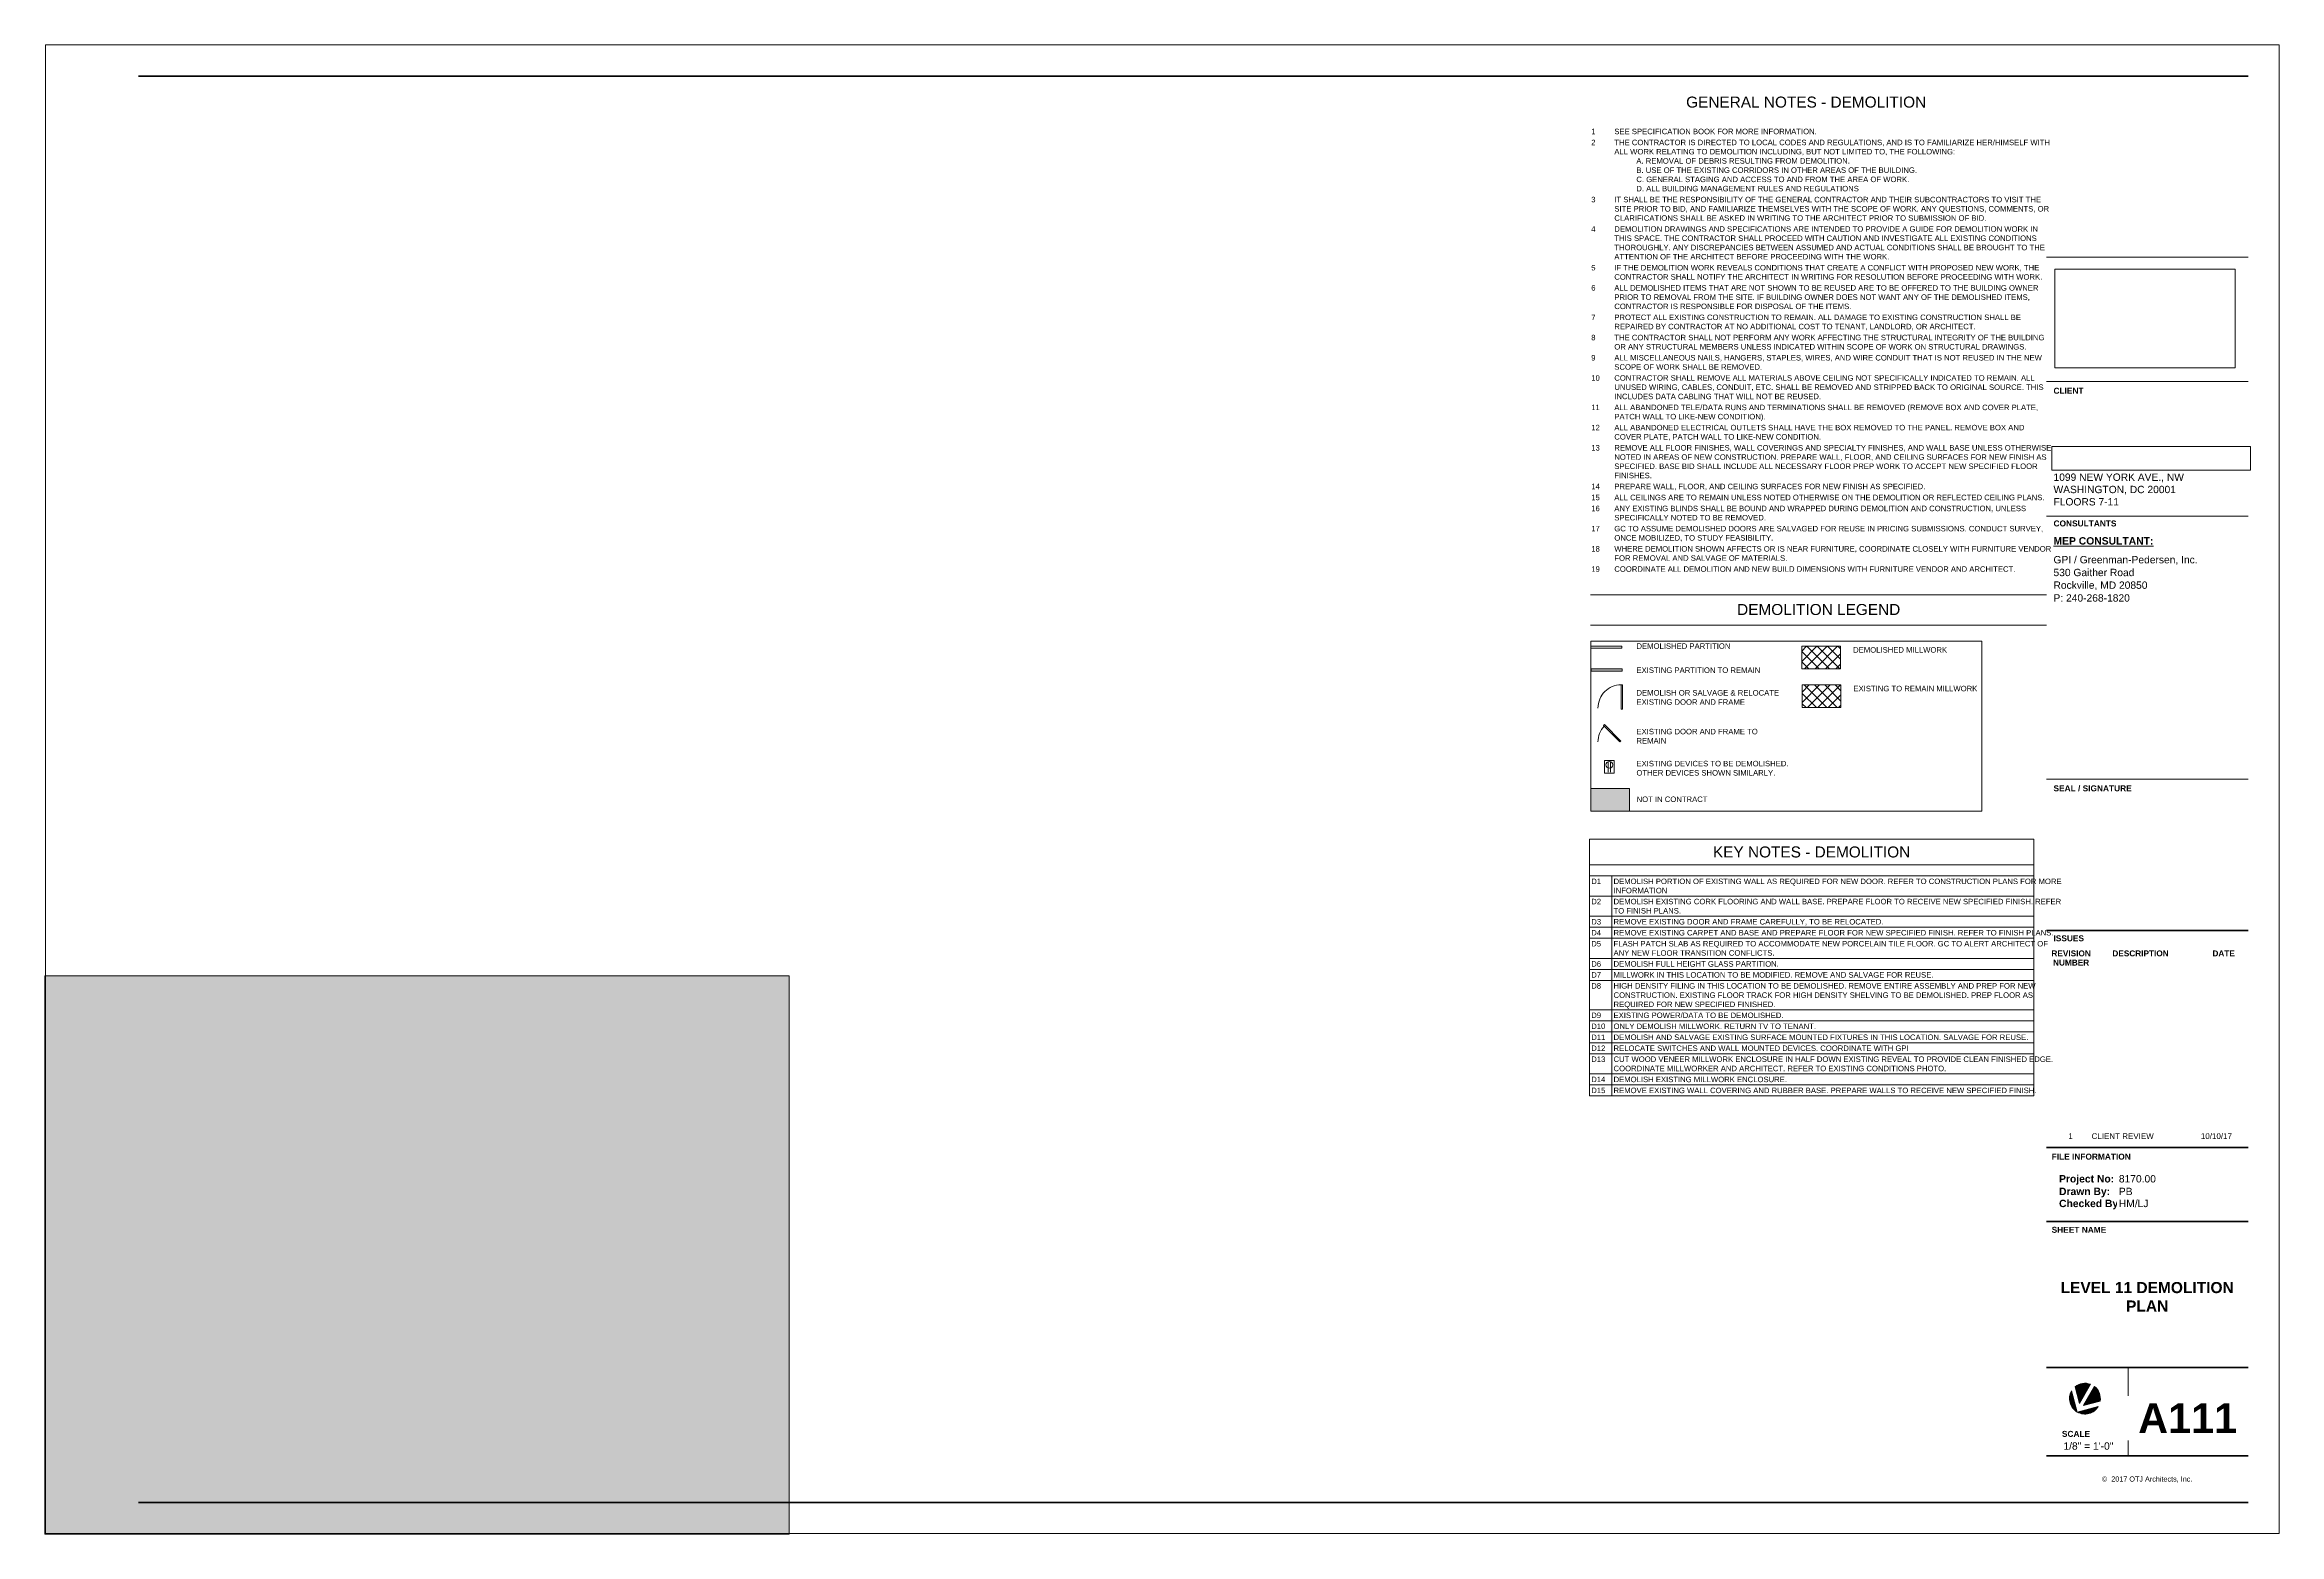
# Paper-space layout 'Layout1' of a CAD drawing. Header units: inches. Extents: x 0 to 36, y 0 to 24.
# The model-space entities are those that its viewports show. They can reach past a viewport. Long polylines and large blocks are cut down to what shows.
import ezdxf

# ---------------------------------------------------------------- set-up
doc = ezdxf.new("R2010")
doc.units = ezdxf.units.IN
doc.header["$MEASUREMENT"] = 0
for name, pattern in [('Dash', [0.25, 0.125, -0.125]), ('Dash 1_16_', [0.12499999999999999, 0.06249999999999999, -0.06249999999999999]), ('Demolished', [0.1875, 0.125, -0.06249999999999999]), ('Demolished 3_16_', [0.2812499999999999, 0.1874999999999999, -0.09374999999999997])]:
    doc.linetypes.add(name, pattern=pattern)
for name, color, linetype, lineweight in [('A-ANNO-NOTE', 131, 'Demolished', 9), ('A-DETL', 90, 'Continuous', 9), ('A-DETL-DEMO', 6, 'Demolished 3_16_', 9), ('A-DETL-GENF', 92, 'Continuous', 9), ('A-DETL-THIN', 151, 'Continuous', 9), ('G-ANNO-REFR', 1, 'Dash', 9), ('G-ANNO-SCHD', 231, 'Continuous', 9), ('G-ANNO-TEXT', 231, 'Continuous', 9), ('G-ANNO-TTLB', 6, 'Continuous', 9), ('G-ANNO-TTLB-THIN', 151, 'Continuous', 9), ('G-ANNO-TTLB-WIDE', 214, 'Continuous', 50)]:
    doc.layers.add(name, color=color, linetype=linetype, lineweight=lineweight)
doc.layers.add('G-ANNO-NPLT', color=191, linetype='Continuous', plot=False)
doc.styles.add('Arial_1', font='arial.ttf', dxfattribs={"height": 0.09220621257485029})
doc.styles.add('Arial_B_2', font='arialbd.ttf', dxfattribs={"height": 0.09513339392643282})
doc.styles.add('Swis721 Lt BT', font='swissl.ttf', dxfattribs={"height": 8.514637904468403})
doc.styles.add('Swis721 Lt BT_1', font='swissl.ttf', dxfattribs={"height": 0.09608532357473035})
doc.styles.add('Swis721 Lt BT_2', font='swissl.ttf', dxfattribs={"height": 0.08333333333333331})
doc.styles.add('Swis721 Lt BT_3', font='swissl.ttf', dxfattribs={"height": 0.1182588597842835})
doc.styles.add('Swis721 Lt BT_4', font='swissl.ttf', dxfattribs={"height": 0.1773882896764253})
doc.styles.add('Swis721 Lt BT_5', font='swissl.ttf', dxfattribs={"height": 0.08869414483821263})
doc.styles.add('Swis721 Lt BT_B_1', font='', dxfattribs={"height": 0.1192218798151002})
doc.styles.add('Swis721 Lt BT_B_2', font='', dxfattribs={"height": 0.4768875192604006})
doc.styles.add('Swis721 Lt BT_B_3', font='', dxfattribs={"height": 0.1788328197226502})
doc.styles.get('Swis721 Lt BT_B_1').set_extended_font_data('Swis721 Lt BT', bold=True)
doc.styles.get('Swis721 Lt BT_B_2').set_extended_font_data('Swis721 Lt BT', bold=True)
doc.styles.get('Swis721 Lt BT_B_3').set_extended_font_data('Swis721 Lt BT', bold=True)
picture_1 = doc.add_image_def('image1.jpg', size_in_pixel=(1248, 150))
picture_2 = doc.add_image_def('image2.jpg', size_in_pixel=(2551, 1396))
pattern_1 = [(45, (1565.782, 0), (-8.012226937624769, 8.01222693762477), []), (135, (1565.782, 0), (-8.01222693762477, -8.012226937624769), [])]

# ---------------------------------------------------------------- blocks, each defined once
blk = doc.blocks.new('TB-DC_VA-24 x 36 - DC_VA 24X36-3374688-LEVEL 11 DEMOLITION PLAN')
at = {"layer": 'G-ANNO-TTLB'}
h = blk.add_hatch(color=256, dxfattribs=at)
edge = h.paths.add_edge_path(flags=0)
edge.add_line((32.66517749473161, 2.311137523626253), (32.75616867069017, 1.971553831908551))
edge.add_arc((32.88046492856971, 2.186841265746675), 0.2485925157591483, 149.9999999999986, 240.0000000000104, ccw=False)
h = blk.add_hatch(color=256, dxfattribs=at)
edge = h.paths.add_edge_path(flags=0)
edge.add_line((32.79448804294488, 2.111040377379424), (32.72269999401936, 2.378957023345547))
edge.add_arc((32.88046492856972, 2.186841265746635), 0.2485925157591917, 68.45651933527552, 129.3927463647064, ccw=False)
edge.add_line((32.97174988950517, 2.418066901865336), (32.79448804294488, 2.111040377379424))
h = blk.add_hatch(color=256, dxfattribs=at)
edge = h.paths.add_edge_path(flags=0)
edge.add_line((33.12572452239279, 2.146270703399233), (32.85780787642671, 2.074482654473722))
edge.add_line((32.85780787642671, 2.074482654473722), (33.03506972298693, 2.38150917895962))
edge.add_arc((32.88046492856969, 2.186841265746723), 0.2485925157591436, -9.39274636469412, 51.5434806647329, ccw=False)
h = blk.add_hatch(color=256, dxfattribs=at)
edge = h.paths.add_edge_path(flags=0)
edge.add_line((32.75616867069017, 1.97155383190856), (33.09575236240782, 2.062545007867137))
edge.add_arc((32.88046492856971, 2.186841265746674), 0.248592515759136, 240.0000000000069, 330.0000000000087, ccw=False)
at = {"layer": 'A-ANNO-NOTE', "linetype": 'Continuous'}
for p, q in [((32.75616867069017, 1.971553831908565), (32.66517749473162, 2.311137523626257)), ((32.66517749473162, 2.311137523626253), (32.75616867069017, 1.971553831908569)), ((32.75616867069017, 1.971553831908551), (32.66517749473161, 2.311137523626253)), ((32.72269999401936, 2.378957023345545), (32.79448804294488, 2.111040377379423)), ((32.79448804294488, 2.111040377379424), (32.72269999401936, 2.378957023345546)), ((32.72269999401936, 2.378957023345547), (32.79448804294488, 2.111040377379424)), ((32.97174988950518, 2.418066901865338), (32.79448804294488, 2.111040377379423)), ((32.79448804294488, 2.111040377379423), (32.97174988950518, 2.418066901865338)), ((32.79448804294488, 2.111040377379424), (32.97174988950517, 2.418066901865336)), ((33.03506972298698, 2.381509178959574), (32.85780787642671, 2.074482654473721)), ((32.85780787642671, 2.07448265447372), (33.03506972298698, 2.381509178959573)), ((33.03506972298693, 2.38150917895962), (32.85780787642671, 2.074482654473722)), ((33.09575236240781, 2.062545007867142), (32.75616867069017, 1.971553831908566)), ((32.75616867069018, 1.971553831908561), (33.09575236240781, 2.062545007867137)), ((33.09575236240782, 2.062545007867137), (32.75616867069017, 1.97155383190856)), ((33.12572452239277, 2.146270703399232), (32.85780787642671, 2.07448265447372)), ((32.85780787642671, 2.07448265447372), (33.12572452239277, 2.146270703399233)), ((32.85780787642671, 2.074482654473722), (33.12572452239279, 2.146270703399233))]:
    blk.add_line(p, q, dxfattribs=at)
for centre, radius, start, end in [((32.88046492856971, 2.186841265746674), 0.2485925157591424, 149.9999999999968, 240.0000000000108), ((32.8804649285697, 2.186841265746679), 0.2485925157591398, 149.999999999994, 239.9999999953111), ((32.88046492856971, 2.186841265746675), 0.2485925157591486, 149.9999999999979, 240.00000000001), ((32.88046492856973, 2.186841265746622), 0.2485925157592049, 68.4565193352762, 129.3927463647056), ((32.88046492856973, 2.18684126574662), 0.2485925157592115, 68.45651933527687, 129.3927463647065), ((32.88046492856972, 2.186841265746635), 0.2485925157591917, 68.4565193352751, 129.3927463647061), ((32.88046492856969, 2.186841265746727), 0.2485925157591366, 350.6072536353049, 51.54348066473147), ((32.88046492856969, 2.186841265746724), 0.2485925157591366, 350.6072536353153, 51.54348066473151), ((32.88046492856969, 2.186841265746723), 0.2485925157591436, 350.6072536353055, 51.54348066473253), ((32.88046492856971, 2.186841265746673), 0.248592515759136, 240.0000000000082, 330.0000000000084), ((32.8804649285697, 2.186841265746679), 0.2485925157591307, 239.9999999953101, 330.0000000000065), ((32.88046492856971, 2.186841265746674), 0.2485925157591396, 240.0000000000067, 330.0000000000076)]:
    blk.add_arc(centre, radius, start, end, dxfattribs=at)
at = {"layer": 'G-ANNO-TTLB'}
for p, q in [((0.01249999999996198, 24.0124999999998), (0.01249999999996198, 0.01249999999916795)), ((36.0125, 24.0125), (0.01249999999999929, 24.0125)), ((36.0125, 0.01249999999988205), (36.0125, 24.0125)), ((32.26249999999998, 20.58615224385849), (35.51249999999998, 20.58615224385849)), ((32.26249999999998, 20.58615224385849), (35.51249999999998, 20.58615224385849)), ((0.01249999999996198, 0.01249999999916529), (36.01249999999995, 0.01249999999916529))]:
    blk.add_line(p, q, dxfattribs=at)
at = {"layer": 'G-ANNO-TTLB-THIN'}
for p, q in [((32.26249999999998, 18.58047974385848), (35.51249999999999, 18.58047974385848)), ((32.26249999999998, 16.41007603562076), (35.51249999999999, 16.41007603562076)), ((32.26249999999997, 12.17184017249794), (35.51249999999999, 12.17184017249794)), ((33.57501179533868, 2.690203614458643), (33.57501179533868, 1.262499999999882))]:
    blk.add_line(p, q, dxfattribs=at)
at = {"layer": 'G-ANNO-TTLB-WIDE'}
for p, q in [((35.51249999999999, 23.50249999999988), (1.512500000000036, 23.50249999999988)), ((32.26249999999997, 9.731457673865457), (35.51249999999999, 9.731457673865457)), ((35.51249999999999, 6.238084377275196), (32.26249999999996, 6.238084377275206)), ((35.51249999999999, 5.04106319586103), (32.26249999999996, 5.041063195861041)), ((32.26249999999996, 2.690203614458643), (35.51249999999999, 2.690203614458643)), ((32.26249999999995, 1.262499999999882), (35.51249999999999, 1.262499999999882)), ((1.512499999999998, 0.512499999999882), (32.26249999999998, 0.512499999999882)), ((32.26249999999998, 0.512499999999882), (35.51249999999999, 0.512499999999882))]:
    blk.add_line(p, q, dxfattribs=at)
at = {"layer": 'G-ANNO-TTLB', "attachment_point": 1, "bg_fill": 3, "box_fill_scale": 1.25, "bg_fill_color": 0, "bg_fill_transparency": 0}
for s, insert, char_height, width, line_spacing_factor, style in [('DESCRIPTION', (33.32202222069675, 9.411992460571073), 0.09513339392643282, 1.053, 0.9385317878468563, 'Arial_B_2'), ('DATE', (34.93478327608478, 9.411992460571073), 0.09513339392643282, 0.41625, 0.9385317878468563, 'Arial_B_2'), ('Project No:', (32.46268918111955, 5.79106529491365), 0.1192218798151002, 0.9719999999999999, 0.9985383491037771, 'Swis721 Lt BT_B_1'), ('\\fSwis721 Lt BT|b1|i0|c0|p34|;SCALE', (32.50898079860782, 1.667155000893929), 0.09608532357473035, 0.4960054163845632, 1.006669768884753, 'Swis721 Lt BT_1')]:
    blk.add_mtext(s, dxfattribs=dict(at, insert=insert, char_height=char_height, width=width, line_spacing_factor=line_spacing_factor, style=style))
at = {"layer": 'G-ANNO-TTLB', "insert": (33.88280484204999, 0.932760695162638), "char_height": 0.08333333333333331, "width": 1.691133294186729, "attachment_point": 2, "line_spacing_factor": 1.006669768884753, "style": 'Swis721 Lt BT_2'}
blk.add_mtext('©  2017 OTJ Architects, Inc.', dxfattribs=at)
at = {"layer": 'G-ANNO-TTLB'}
image = blk.add_image(picture_2, insert=(32.39394147330498, 18.80362172958001), size_in_units=(2.9068955071309204, 1.5907589682300123), dxfattribs=at)
image.dxf.flags = 7
at = {"layer": 'G-ANNO-TTLB', "attachment_point": 1, "bg_fill": 3, "box_fill_scale": 1.25, "bg_fill_color": 0, "bg_fill_transparency": 0}
for s, insert, char_height, width, line_spacing_factor, style in [('\\fSwis721 Lt BT|b1|i0|c0|p34|;CLIENT', (32.37337726309554, 18.4818786766096), 0.09608532357473035, 0.5374407582938387, 1.006669768884753, 'Swis721 Lt BT_1'), ('\\fSwis721 Lt BT|b1|i0|c0|p34|;CONSULTANTS', (32.37428590828188, 16.34272496837187), 0.09608532357473035, 1.134597156398104, 1.006669768884753, 'Swis721 Lt BT_1'), ('\\fSwis721 Lt BT|b1|i0|c0|p34|;SEAL / SIGNATURE', (32.37325769334894, 12.07303768922743), 0.09608532357473035, 1.395396073121191, 1.006669768884753, 'Swis721 Lt BT_1'), ('\\fSwis721 Lt BT|b1|i0|c0|p34|;ISSUES', (32.37329619640249, 9.65579013132555), 0.09608532357473035, 0.547190250507786, 1.006669768884753, 'Swis721 Lt BT_1'), ('\\fSwis721 Lt BT|b1|i0|c0|p34|;FILE INFORMATION', (32.3437895233209, 6.136053448319706), 0.09608532357473035, 1.428300609343263, 1.006669768884753, 'Swis721 Lt BT_1'), ('Drawn By:', (32.46268918111955, 5.587734365212077), 0.1192218798151002, 0.8879999999999998, 0.9985383491037771, 'Swis721 Lt BT_B_1'), ('\\fSwis721 Lt BT|b1|i0|c0|p34|;SHEET NAME', (32.3437895233209, 4.956461656030365), 0.09608532357473035, 0.9859174001354094, 1.006669768884753, 'Swis721 Lt BT_1')]:
    blk.add_mtext(s, dxfattribs=dict(at, insert=insert, char_height=char_height, width=width, line_spacing_factor=line_spacing_factor, style=style))
at = {"layer": 'G-ANNO-TTLB', "bg_fill": 3, "box_fill_scale": 1.25, "bg_fill_color": 0, "bg_fill_transparency": 0}
for s, insert, char_height, width, attachment_point, line_spacing_factor, style in [('\\LMEP CONSULTANT:', (32.37329619640249, 16.07384631350395), 0.1192218798151002, 1.7925, 1, 0.9985383491037771, 'Swis721 Lt BT_B_1'), ('REVISION\\PNUMBER', (32.65724285685402, 9.411992460571073), 0.09513339392643282, 0.7357499999999999, 2, 0.9385317878468563, 'Arial_B_2'), ('Checked By:', (32.46268918111955, 5.393544271185731), 0.1192218798151002, 1.1115, 1, 0.9985383491037771, 'Swis721 Lt BT_B_1')]:
    blk.add_mtext(s, dxfattribs=dict(at, insert=insert, char_height=char_height, width=width, attachment_point=attachment_point, line_spacing_factor=line_spacing_factor, style=style))
blk = doc.blocks.new('Floor Duplex Annotation - Floor Duplex Annotation-4036620-DEMOLITION PLAN SYMBOLS')
at = {"layer": 'A-ANNO-NOTE', "linetype": 'Continuous'}
for p, q in [((648.7527682771066, -324.4911768958048), (648.7527682771066, -305.3421097148412)), ((648.7527682771066, -305.3421097148412), (663.5417404616555, -305.3421097148412)), ((663.5417404616555, -305.3421097148412), (663.5417404616555, -324.4911768958048)), ((654.4597543693811, -323.3273171068), (654.4597543693811, -306.8273171068)), ((657.8347543693811, -323.3273171068), (657.8347543693811, -306.8273171068)), ((663.5417404616555, -324.4911768958048), (648.7527682771066, -324.4911768958048))]:
    blk.add_line(p, q, dxfattribs=at)
blk.add_circle((656.1472543693811, -311.7987197006361), 5.25, dxfattribs=at)

msp = doc.modelspace()

# ---------------------------------------------------------------- hatches: boundary and pattern name
at = {"layer": 'A-DETL-GENF'}
h = msp.add_hatch(color=9, dxfattribs=at)
h.paths.add_polyline_path([(660.9834797504006, -433.4353236699368), (660.9834797504008, -376.935992314845), (625.4591332033249, -376.935992314845), (625.4591332033249, -433.4353236699368), (656.6900564768629, -433.4353236699368)], flags=0)
h.paths.add_polyline_path([(131.7649005817635, -847.9934023072898), (290.5474737708259, -780.5795451286288), (225.5827525661294, -627.5652885248403), (209.0142113761313, -634.5997353997084), (202.6393634000833, -619.5847764199932), (206.8965580114022, -617.777314375756), (211.4639439432134, -628.5350787441524), (296.1436233221438, -592.5829270645872), (297.9510853663807, -596.8401216759063), (229.8399471774482, -625.7578264806037), (294.8046673962309, -778.7720807622258), (401.2880620836978, -733.5627343132782), (336.3233665251611, -580.5485381150139), (334.7700657885985, -581.208017509533), (332.9626037443615, -576.9508228982136), (428.6919528421278, -536.3073520656443), (430.4994148863647, -540.5645466769633), (340.5805611364799, -578.7410760707774), (405.545255709103, -731.7552699468752), (515.3128700827386, -685.1515518586465), (511.6880892321667, -685.1515518586465), (511.6880892321667, -619.4027848786634), (491.8949682861373, -619.4027848786634), (491.8949682861373, -612.4027848786626), (492.0069584593401, -612.4027848786626), (492.0069584593401, -532.9381131245923), (471.733480280098, -532.9381131245923), (471.733480280098, -523.0579455151088), (467.3183953085829, -524.93244251059), (465.5109332643458, -520.675247899271), (471.733480280098, -518.0333631426876), (471.733480280098, -508.9381131245923), (497.50695845934, -508.9379280809797), (497.50695845934, -514.9379280809796), (499.0069584593402, -514.9379280809796), (499.0069584593404, -612.4027848786626), (658.193949188118, -612.4027848786633), (718.2571642005402, -586.9019198373913), (718.2571642005402, -514.9379280809803), (537.5069584593401, -514.9379280809803), (537.5069584593401, -508.93792808098), (555.6706375525222, -508.93792808098), (555.6706375525222, -394.7498531080822), (560.670637552522, -394.7498531080822), (560.670637552522, -437.3130093545554), (560.1706375525218, -437.3130093545554), (560.1706375525218, -441.9380093545553), (560.670637552522, -441.9380093545553), (560.6706375525221, -498.0898845120227), (619.4834622039037, -498.0898845120227), (619.4834622039037, -477.9380758056786), (626.4834622039037, -477.9380758056786), (626.4834622039037, -500.4648845120226), (758.1084797504185, -500.4648845120226), (758.0659181054225, -433.9353236699371), (693.4834797504008, -433.9353236699367), (693.4834797504008, -433.4353236699368), (696.9834797504171, -433.431199958597), (696.9834797504171, -376.935992314845), (661.4834797504006, -376.935992314845), (661.4834797504006, -433.4353236699368), (660.9834797504006, -433.4353236699368), (660.9834797504006, -433.9353236699367), (625.4591332033249, -433.9353236699367), (625.4591332033249, -441.9380093545553), (600.170637552522, -441.9380093545553), (600.170637552522, -437.3130093545554), (620.834133203325, -437.3130093545554), (620.834133203325, -304.3748531080801), (601.1706375525221, -304.3748531080801), (601.1706375525221, -299.7498531080804), (634.6082499095243, -299.7498531080804), (634.6082499095243, -356.9493262361851), (665.4835624630601, -356.9493262361851), (665.4835624630601, -344.9495390663749), (665.9835624630603, -344.9495390663749), (665.9835624630603, -356.9493262361851), (696.9834797504171, -356.9493262361851), (696.9834797504171, -299.9495321712315), (699.2333815232186, -299.9495321712318), (699.2333815232186, -300.4495321712315), (697.483479750417, -300.4495321712315), (697.483479750417, -356.9493262361851), (733.4832832960205, -356.9493262361851), (733.4832832960205, -300.4495321712315), (731.7333815232186, -300.4495321712315), (731.7333815232186, -299.9495321712318), (757.7091332033255, -299.9495321712318), (757.7091332033255, -300.4495321712319), (733.9832832960207, -300.4495321712319), (733.9832832960204, -356.9493262361851), (794.209133202926, -356.9493262361851), (794.209133202926, -300.4495321712319), (790.2091332033256, -300.4495321712319), (790.2091332033256, -299.9495321712318), (794.209133202926, -299.9495321712318), (794.209133202926, -230.9908611284905), (634.9834369303278, -230.9908611284905), (634.9834369303278, -254.99086112849), (560.6706375525224, -254.9772400213573), (560.6706375525224, -299.7498531080801), (561.170637552522, -299.7498531080801), (561.170637552522, -304.3748531080801), (560.6706375525224, -304.3748531080789), (560.6706375525224, -346.74985304768), (555.6706375525224, -346.74985304768), (555.6706375525225, -249.9772400213573), (575.8413562539283, -249.9772400213573), (575.8413562539283, -200.8417931341546), (587.0913562539283, -200.8417931341546), (587.0913562539283, -243.7408611284901), (630.3584369303278, -243.7408611284901), (630.3584369303278, -224.99086112849), (674.8584801254704, -224.9908611284901), (674.8584801254704, -160.8417334490037), (576.7355738054702, -160.8417334490037), (576.7355738054702, -173.5340880528572), (546.73557380547, -173.5340880528572), (546.73557380547, 43.98384291464986), (1001.734100887992, 43.98384291464833), (1001.734100887992, -243.6009905076868), (961.8586295582322, -243.6009905076866), (961.8586295582321, -227.4389344555795), (962.6086295582319, -227.4389344555795), (962.6086295582319, -224.716776495256), (800.209133202926, -224.716776495256), (800.209133202926, -303.8572704857598), (962.6086295582319, -303.8572704857598), (962.6086295582319, -267.4389344555794), (967.608629558232, -267.4389344555794), (967.608629558232, -337.8129194212071), (1330.733480294597, -337.8129194212077), (1330.733480294597, -342.4379194212079), (1247.358480280166, -342.4379194212079), (1247.358480280166, -499.3129362198785), (1266.733480280166, -499.3129362198785), (1266.733480280166, -523.3129362198785), (1247.358480280166, -523.3129362198785), (1247.358480280166, -524.6528885093098), (1372.420980294598, -524.6528885093098), (1372.420980294598, -342.4379194212086), (1370.733480294598, -342.4379194212082), (1370.733480294598, -337.812919421208), (1378.733480294599, -337.8129194212087), (1378.733480294599, -342.4379194212082), (1377.045980294599, -342.4379194212082), (1377.045980294599, -524.6528885093098), (1492.420980294599, -524.6528885093098), (1492.420980294599, -342.4379194212082), (1418.733480294599, -342.4379194212082), (1418.733480294599, -337.8129194212083), (1497.045980294599, -337.8129194212083), (1497.045980294599, -372.9128688709878), (1498.733480294599, -372.9128688709878), (1498.733480294599, -377.537868870988), (1497.045980294599, -377.537868870988), (1497.045980294599, -524.6528885093098), (1723.695840537157, -524.6528885093098), (1723.695840537157, -377.537868870988), (1538.733480294599, -377.537868870988), (1538.733480294599, -372.9128688709878), (1552.420980280174, -372.9128688709878), (1552.420980280174, 120.9793909600652), (1556.170980280173, 120.9793909600652), (1556.170980280173, -1.341729336821515), (1582.733480280178, -1.341729336821515), (1582.733497611668, -12.95810903993492), (1723.695840537157, -12.95810903993492), (1723.695840537157, 162.6668909600653), (1556.170980280173, 162.6668909600653), (1556.170980280173, 160.9793909600653), (1552.420980280174, 160.9793909600653), (1552.420980280174, 168.9793909600653), (1556.170980280173, 168.9793909600653), (1556.170980280173, 167.2918909600653), (1723.695840537157, 167.2918909600653), (1723.695840537157, 284.9498731394816), (1723.296101291783, 284.9498731394816), (1723.296101291783, 338.9621311290134), (1556.170980280173, 338.9621311290134), (1556.170980280173, 208.9793909600653), (1552.420980280174, 208.9793909600653), (1552.420980280174, 343.5871311290132), (1723.296101291783, 343.5871311290132), (1723.296101291783, 351.5871328168278), (1732.420962948586, 351.5871328168278), (1732.420962948586, 355.5871328164284), (1737.045962948587, 355.5871328164284), (1737.045962948587, 351.5871328168278), (1910.234484195758, 351.5871328168278), (1910.234484195758, 580.4323211622416), (1737.045962948587, 580.4323211622416), (1737.045962948587, 395.5871328164285), (1732.420962948586, 395.5871328164285), (1732.420962948586, 418.9621311290128), (1730.733462948586, 418.9621311290128), (1730.733462948586, 423.5871311290128), (1732.420962948586, 423.5871311290128), (1732.420962948586, 580.4323211622416), (1617.045962948587, 580.4323211622416), (1617.045962948587, 406.9622728470333), (1661.420962948586, 406.9622728470329), (1661.420962948586, 423.5871311290132), (1690.733462948587, 423.5871311290132), (1690.733462948587, 418.962131129013), (1666.045962948586, 418.962131129013), (1666.045962948586, 402.3372728470327), (1610.733462948586, 402.3372728470329), (1610.733462948586, 406.9622728470333), (1612.420962948586, 406.9622728470333), (1612.420962948586, 580.4323211622416), (1497.045962948586, 580.4323211622416), (1497.045962948586, 406.9622728470333), (1570.733462948586, 406.9622728470333), (1570.733462948586, 402.3372728470329), (1418.733462948587, 402.3372728470329), (1418.733462948587, 406.9622728470333), (1492.420962948586, 406.9622728470333), (1492.420962948586, 580.4323211622416), (1377.045962948586, 580.4323211622416), (1377.045962948586, 406.9622728470336), (1378.733462948587, 406.9622728470336), (1378.733462948587, 402.3372728470335), (1298.733462948587, 402.3372728470335), (1298.733462948587, 406.9622728470336), (1372.420962948585, 406.9622728470336), (1372.420962948585, 580.4323211622416), (1257.045962948586, 580.4323211622416), (1257.045962948586, 577.1464684918905), (1266.733601291804, 577.1464684918905), (1266.733601291804, 553.1464684918903), (1257.045962948586, 553.1464684918903), (1257.045962948586, 406.9622728470338), (1258.733462948587, 406.9622728470338), (1258.733462948587, 402.3372728470339), (1250.733462948585, 402.3372728470342), (1250.733462948585, 406.9622728470343), (1252.420962948585, 406.9622728470343), (1252.420962948585, 553.1464684918903), (1242.733618623294, 553.1464684918903), (1242.733618623294, 577.1464684918905), (1252.420962948585, 577.1464684918905), (1252.420962948585, 580.4323211622416), (1137.045962948586, 580.4323211622416), (1137.045962948586, 406.9622728470343), (1210.733462948585, 406.9622728470343), (1210.733462948585, 402.3372728470342), (998.7334629485852, 402.3372728470342), (998.7334629485852, 406.9622728470343), (1132.420962948586, 406.9622728470343), (1132.420962948586, 580.4323211622416), (957.045962948586, 580.4323211622416), (957.045962948586, 577.1464684918914), (966.7336012918033, 577.1464684918914), (966.7336012918033, 553.1464684918914), (957.045962948586, 553.1464684918914), (957.045962948586, 406.962272847035), (958.7334629485849, 406.962272847035), (958.7334629485849, 402.3372728470349), (950.7334629485861, 402.3372728470351), (950.7334629485861, 406.9622728470353), (952.4209629485854, 406.9622728470353), (952.4209629485854, 553.1464684918914), (942.7336186232932, 553.1464684918914), (942.7336186232932, 577.1464684918914), (952.4209629485854, 577.1464684918914), (952.4209629485854, 580.4323211622416), (837.0459629485857, 580.4323211622416), (837.0459629485857, 406.9622728470353), (910.733462948586, 406.9622728470353), (910.733462948586, 402.3372728470351), (830.7334629485852, 402.3372728470351), (830.7334629485852, 406.9622728470353), (832.4209629485852, 406.9622728470353), (832.4209629485852, 580.4323211622416), (657.0459629485855, 580.4323211622416), (657.0459629485855, 406.962272847036), (790.733462948585, 406.962272847036), (790.733462948585, 402.3372728470354), (518.7334629485854, 402.3372728470354), (518.7334629485854, 406.962272847036), (652.4209629485853, 406.962272847036), (652.4209629485853, 580.4323211622416), (477.0459629485853, 580.4323211622416), (477.0459629485853, 406.962272847036), (478.7334629485853, 406.962272847036), (478.7334629485853, 402.3372728470364), (470.7334629485848, 402.3372728470368), (470.7334629485848, 406.9622728470368), (472.4209629485851, 406.9622728470368), (472.4209629485851, 580.4323211622416), (357.0459629485853, 580.4323211622416), (357.0459629485853, 406.9622728470368), (430.7334629485846, 406.9622728470368), (430.7334629485846, 402.3372728470368), (278.7334629485852, 402.3372728470368), (278.7334629485852, 406.9622728470368), (352.4209629485849, 406.9622728470368), (352.4209629485849, 580.4323211622416), (237.0459629485851, 580.4323211622416), (237.0459629485851, 577.1464684918936), (246.7334629486273, 577.1464684918936), (246.7334629486273, 553.1464684918938), (237.0459629485851, 553.1464684918938), (237.0459629485851, 406.9622728470372), (238.7334629485851, 406.9622728470372), (238.7334629485851, 402.3372728470373), (230.7334629485846, 402.3372728470373), (230.7334629485846, 406.9622728470372), (232.4209629485847, 406.9622728470372), (232.4209629485847, 553.1464684918938), (222.7334802801171, 553.1464684918938), (222.7334802801171, 577.1464684918936), (232.4209629485847, 577.1464684918936), (232.4209629485847, 580.4323211622416), (117.045962948585, 580.4323211622416), (117.045962948585, 406.9622728470375), (190.7334629485846, 406.9622728470375), (190.7334629485846, 402.3372728470373), (112.4209629485849, 402.3372728470373), (112.4209629485849, 418.9621311290124), (110.7334629485848, 418.9621311290124), (110.7334629485848, 423.5871311290122), (112.4209629485849, 423.5871311290122), (112.4209629485849, 580.4323211622416), (-120.3534473380864, 580.4323211622416), (-120.3534473380864, 406.9622728470385), (52.42096294858485, 406.9622728470385), (52.42096294858485, 423.5871311290121), (70.73346294858482, 423.5871311290122), (70.73346294858482, 418.9621311290121), (57.04596294858491, 418.9621311290121), (57.04596294858491, 328.6497728470376), (52.42096294858485, 328.6497728470376), (52.42096294858485, 402.3372728470378), (-120.3534473380864, 402.3372728470378), (-120.3534473380864, 286.9622728470382), (52.42096294858451, 286.9622728470382), (52.42096294858451, 288.6497728470377), (57.04596294858465, 288.6497728470377), (57.0459629485844, 280.6497728470376), (52.42096294858451, 280.6497728470376), (52.42096294858451, 282.3372728470373), (-120.3534473380864, 282.3372728470376), (-120.3534473380864, 166.9622728470382), (52.42096294858451, 166.9622728470382), (52.42096294858451, 240.6497728470376), (57.0459629485844, 240.6497728470376), (57.0459629485844, 160.649772847038), (52.42096294858451, 160.649772847038), (52.42096294858451, 162.3372728470375), (-120.3534473380864, 162.3372728470375), (-120.3534473380864, 0.5498509733604918), (-80.76277963279912, 0.5498509733604918), (-80.76277963279912, -13.03772715296208), (52.42096294858383, -13.03772715296208), (52.4456713651909, 120.6497728470381), (57.0459629485844, 120.6497728470381), (57.04596294858423, -19.35022715296264), (52.42096294858425, -19.35022715296264), (52.42096294858425, -17.66272715296264), (-80.76277963279912, -17.66272715296264), (-80.76277963279912, -30.95014902663968), (-120.3534473380864, -30.95014902663968), (-120.3534473380864, -193.0377271529622), (52.42096294858391, -193.0377271529622), (52.42096294858425, -59.35022715296275), (57.04596294858423, -59.35022715296275), (57.04596294858423, -218.7685782842293), (71.24748488134213, -252.2180456395406), (66.99029027002317, -254.0255076837776), (52.42096294858391, -219.7097321679715), (52.42096294858391, -197.6627271529628), (-120.3534473380864, -197.6627271529628), (-120.3534473380864, -254.1691410194727), (-75.11026976706604, -360.7321766774951), (83.67267643507466, -293.3182633531134), (82.6223944363964, -290.8444881059957), (86.8795890477152, -289.0370260617588), (141.9827562341804, -418.8239320500772), (137.7255616228614, -420.6313940943141), (85.48013847931148, -297.5754579644328), (-73.30280478509712, -364.9893700415518), (-4.765686685034011, -526.4175400353687), (-2.442673675134813, -525.4312666259975), (-6.070805219378811, -516.8857822016952), (16.02057794151025, -507.5065077074295), (19.64871457819916, -516.0520041261725), (154.0171451837535, -459.0036752530941), (153.3576657892346, -457.4503745165321), (157.6148604005536, -455.6429124722952), (160.7412812338282, -463.0067085567385), (156.4840866225091, -464.8141706009757), (155.8246072279904, -463.2608698644135), (21.45617893386523, -520.309197756136), (25.39985243577608, -529.5978908683186), (3.308469274886974, -538.9771653625846), (-0.6352093194686573, -529.6884602559613), (-2.958221703065135, -530.674733399425), (42.32610365599292, -637.3346860610561), (201.1088589849524, -569.9208537750258), (172.1161907888823, -501.6331510231931), (176.3733854002012, -499.8256889789565), (207.1735156405082, -572.3705863421079), (190.60497445051, -579.4050332169757), (191.2644538450292, -580.9583339535383), (187.0072592337102, -582.7657959977752), (186.3477798391913, -581.2124952612122), (44.13356863796171, -641.5918794251124), (118.3172803416574, -816.3196934279235)], flags=0)
h.paths.add_polyline_path([(225.7559194588981, -805.7600982712632), (216.3766449646329, -783.6687151103741), (238.468028125522, -774.2894406161084), (247.8473026197877, -796.3808237769972), (232.9834802801112, -802.6915137298402)], flags=0)
h.paths.add_polyline_path([(446.6697510677004, -711.9673533286444), (437.290476573435, -689.875970167755), (459.3818597343241, -680.4966956734896), (468.7611342285896, -702.5880788343791), (455.3311543876886, -708.2900064349681)], flags=0)
h.paths.add_polyline_path([(516.3130892321676, -684.726891711549), (892.284693571454, -525.1017166743533), (744.7334802714332, -525.1017166743533), (744.7334802714332, -532.938113124593), (725.25716420054, -532.938113124593), (725.25716420054, -561.4193000787218), (744.7334802714332, -561.4193000787218), (744.7334802714332, -585.4193000787218), (725.25716420054, -585.4193000787218), (725.25716420054, -591.5347252076224), (659.6184002883474, -619.4027848786634), (590.8130892321667, -619.4027848786634), (590.8130892321667, -647.0636372626777), (516.7337343546029, -647.0636372626777), (516.7337343546029, -643.5636372626775), (587.3130892321707, -643.5636372626775), (587.313089232171, -619.4027848786634), (516.313089232168, -619.4027848786634), (516.3130892321677, -647.0636372626774)], flags=0)
h.paths.add_polyline_path([(259.5481648160043, -539.2701050791014), (242.8901825116116, -500.0348881108332), (350.1058233864533, -454.5146495014079), (225.013950447024, -159.8866500885519), (118.3153013899561, -205.3937616718285), (108.2465035856304, -181.6783164730321), (108.2465035856307, 0.5871311290172797), (112.8715035856306, 0.5871311290172797), (112.8715035856306, -27.02922933682032), (206.4209629485843, -27.02922933682032), (206.4209629485843, 0.5871311290172797), (264.7334629485854, 0.5871311290172797), (264.7334629485854, -4.037868870982776), (263.0459629485857, -4.037868870982776), (263.0459629485857, -31.65422933682038), (237.0459802801109, -31.65422933682038), (237.0459802801109, -151.8129194212044), (370.420962948584, -151.8129194212044), (370.420962948584, -4.037868870982776), (304.7334629485854, -4.037868870982776), (304.7334629485854, 0.5871311290172797), (498.0459802801723, 0.5871311290172797), (498.0459802801723, -98.12541942120502), (493.4209802801723, -98.12541942120502), (493.4209802801723, -4.037868870982776), (375.0459629485842, -4.037868870982776), (375.0459629485842, -151.8129194212048), (493.4209802801716, -151.8129194212048), (493.4209802801723, -138.125419421205), (498.0459802801723, -138.125419421205), (498.045980280172, -157.1254194212051), (493.4209802801721, -157.1254194212051), (493.4209802801721, -156.437919421205), (432.045980280172, -156.437919421205), (432.045980280172, -196.8129194212051), (493.4209802801721, -196.8129194212051), (493.4209802801721, -196.1254194212052), (498.045980280172, -196.1254194212052), (498.0459802801718, -296.1254194212053), (493.4209802801718, -296.1254194212053), (493.4209802801721, -229.4379194212068), (466.4209802801719, -229.4379194212053), (466.4209802801719, -201.4379194212052), (306.4002353741021, -201.4379194212047), (306.4002353741021, -156.4379194212045), (237.0459802801109, -156.4379194212045), (237.0459802801111, -179.2643334492411), (304.3604937092958, -337.8129194212048), (493.4209802801718, -337.8129194212048), (493.4209802801718, -336.1254194212054), (498.0459802801718, -336.1254194212054), (498.0459802801718, -448.8758938157196), (416.5040075704749, -483.4958804832575), (414.696545526238, -479.2386858719388), (493.4209802801716, -445.8149313192533), (493.4209802801718, -342.4379194212053), (306.3241165489534, -342.4379194212046), (372.0860578757753, -497.3296697583378), (377.8775651040191, -494.8707900383118), (379.6850271482571, -499.1279846496302), (370.6718614444395, -502.9546725028839), (356.9937528074014, -470.7380720597309), (283.7380588975093, -501.8399826734307), (293.5081240014924, -524.8518454373168), (259.8117681091457, -539.1581879621762)], flags=0)
h.paths.add_polyline_path([(259.8117681091457, -534.1336055897556), (287.4434673459366, -522.402112870235), (274.400430432119, -491.6812760804464), (246.7687145159701, -503.412775881463), (249.7353297611827, -510.4001643106483), (271.8267129222023, -501.0208898166824), (281.2059874161661, -523.1122729776984), (259.1146042551508, -532.4915474716656), (259.5481648160043, -533.5127301313137)], flags=0)
h.paths.add_polyline_path([(967.608629558232, -524.6530919296661), (967.608629558232, -523.3129362198774), (943.942084650172, -523.3129362198774), (943.942084650172, -499.3129362198778), (967.608629558232, -499.3129362198778), (967.608629558232, -457.437880048058), (946.4834905811229, -457.437880048058), (946.4834905811231, -308.8572704857694), (800.209133202926, -308.8572704857604), (800.209133202926, -362.9493262361854), (764.1084797504191, -362.9493262361854), (764.1084797504191, -514.9379280809803), (744.7334802714332, -514.9379280809803), (744.7334802714332, -520.1017166743524), (942.7334802837258, -520.1017166743524), (942.7334802837258, -524.6530919296661), (963.7412392189518, -524.6530919296661)], flags=0)
h.paths.add_polyline_path([(1556.170980280173, -523.3129362198795), (1542.733480207883, -523.3129362198795), (1542.733480207883, -499.3129362198792), (1566.733480207883, -499.3129362198792), (1566.733480207883, -523.3129362198795)], flags=0)
h.paths.add_polyline_path([(739.4993394778347, -508.93792808098), (758.1084797504188, -508.93792808098), (758.1084797504188, -505.0898845120232), (560.6706375525221, -505.0898845120225), (560.6706375525221, -508.93792808098), (725.25716420054, -508.93792808098)], flags=0)
h.paths.add_polyline_path([(281.9305968532724, -497.5827880621117), (355.1862884517928, -466.4808784297429), (351.9133124565015, -458.7719061808454), (278.657625043438, -489.8738140362095), (279.4250128045404, -491.6812760804464)], flags=0)
h.paths.add_polyline_path([(962.6086295582318, -452.4378800480582), (962.6086295582319, -308.8572704857723), (951.4834905811233, -308.8572704857704), (951.4834905811233, -452.4378800480582)], flags=0)
h.paths.add_polyline_path([(625.4591332033249, -433.9353236699367), (625.4591332033249, -433.4353236699368), (624.1900564768628, -433.4353236699372), (624.1900564768628, -433.9353236699367)], flags=0)
h.paths.add_polyline_path([(739.4993394778347, -433.4353236699372), (758.1084797504191, -433.4353236699368), (758.1084797504191, -376.935992314845), (697.483479750417, -376.935992314845), (697.483479750417, -433.4353236699372), (721.7334797504521, -433.4353236699372)], flags=0)
h.paths.add_polyline_path([(758.1084797504191, -370.9359923148447), (758.1084797504191, -362.9493262361854), (625.4591332033249, -362.9493262361854), (625.4591332033249, -370.9359923148447), (754.7338704290041, -370.9359923148447)], flags=0)
h.paths.add_polyline_path([(625.4591332033249, -356.9493262361851), (631.108249909524, -356.9493262361851), (631.108249909524, -304.3748531080801), (625.4591332033249, -304.3748531080801), (625.4591332033249, -305.4626874067151)], flags=0)
h.paths.add_polyline_path([(1400.860442290409, -277.1686532104832), (1374.7334802946, -277.1686532104832), (1374.7334802946, -276.7311532104841), (1372.420980294598, -276.7311532104841), (1372.420980294598, -163.1686532104885), (1340.733480280172, -163.1686532104864), (1340.733480280172, -158.543653210484), (1372.420980294598, -158.543653210484), (1372.4209802946, -4.037868870985846), (1283.045980294599, -4.037868870985846), (1283.045980294599, -33.03786887098573), (1272.045980294599, -33.03786887098573), (1272.045980294599, -158.543653210484), (1304.733480280172, -158.543653210484), (1304.733480280172, -163.1686532104839), (1122.733480280172, -163.1686532104839), (1122.733480280172, -158.543653210484), (1159.420980294599, -158.543653210484), (1159.420980294599, -156.8561532104843), (1164.045980294599, -156.8561532104843), (1164.045980294599, -158.543653210484), (1267.420980294599, -158.543653210484), (1267.420980294599, -33.03786887098573), (1223.420980294599, -33.03786887098573), (1223.420980294599, -4.037868870985846), (1164.0459802946, -4.037868870985846), (1164.045980294599, -116.8561532104844), (1159.420980294599, -116.8561532104844), (1159.420980294599, -97.1686532104839), (1037.920980280124, -97.1686532104839), (1037.920980280124, -90.85615321048401), (1042.545980280124, -90.85615321048401), (1042.545980280124, -92.54365321048384), (1159.420980294599, -92.54365321048384), (1159.4209802946, -4.037868870985846), (1042.545980280124, -4.037868870985846), (1042.545980280124, -50.85615321048407), (1037.920980280124, -50.85615321048407), (1037.920980280124, 0.5871311290142102), (1491.045980280174, 0.5871311290142102), (1491.045980280174, -5.725368870985675), (1486.420980280173, -5.725368870985675), (1486.420980280173, -4.037868870985846), (1377.0459802946, -4.037868870985846), (1377.0459802946, -103.2081090399342), (1486.420980280173, -103.208109039935), (1486.420980280173, -45.72536887098561), (1491.045980280174, -45.72536887098561), (1491.045980280173, -277.1686532104832), (1418.733480294599, -277.1686532104832)], flags=0)
h.paths.add_polyline_path([(1042.545980280124, -276.8561532104831), (1037.920980280123, -276.8561532104831), (1037.920980280123, -158.543653210484), (1086.733480280172, -158.543653210484), (1086.733480280172, -163.1686532104839), (1042.545980280124, -163.1686532104839), (1042.545980280124, -259.2548351693341)], flags=0)
h.paths.add_polyline_path([(988.7334802801233, -227.4389344555795), (992.7355738054707, -227.4389344555795), (992.7355738054707, -227.3264629265265), (967.608629558232, -227.3264629265265), (967.608629558232, -227.4389344555795), (973.1003686600476, -227.4389344555795)], flags=0)
h.paths.add_polyline_path([(699.1680622990798, -224.9908611284901), (766.2350734502096, -224.9908611284901), (766.23507345021, -205.9380655476206), (679.4834801254702, -205.9380655476206), (679.4834801254702, -224.9908611284901)], flags=0)
h.paths.add_polyline_path([(794.209133202926, -224.9908611284901), (794.209133202926, -224.716776495256), (769.7350734502111, -224.716776495256), (769.7350734502111, -224.9908611284901)], flags=0)
h.paths.add_polyline_path([(471.7334802800967, -224.8129194212051), (471.7334802800967, -201.4379194212052), (471.045980280172, -201.4379194212052), (471.045980280172, -224.8129194212051)], flags=0)
h.paths.add_polyline_path([(968.132164249468, -222.3264629265264), (968.132164249468, -204.9389344555795), (967.6086295582321, -204.9389344555795), (967.6086295582321, -222.3264629265263)], flags=0)
h.paths.add_polyline_path([(769.7350734502111, -217.7167764952561), (962.6086295582319, -217.7167764952561), (962.6086295582319, -199.9389344555796), (988.7334802801233, -199.9389344555796), (988.7334802801233, -160.9667332798396), (992.7355738054707, -160.9667332798396), (992.7355738054707, -121.3417321479458), (980.1084802804533, -121.3417321479458), (980.1084802804533, -122.5917332798401), (769.7350734502113, -122.5917332798401), (769.7350734502111, -208.6472211500361)], flags=0)
h.paths.add_polyline_path([(680.6061828233084, -201.3130655476204), (766.23507345021, -201.3130655476204), (766.2350734502114, -119.3417332798393), (679.4834801254709, -119.3417332798393), (679.4834801254702, -201.3130655476204)], flags=0)
h.paths.add_polyline_path([(427.4209802801721, -196.8129194212051), (427.4209802801721, -156.437919421205), (311.0252353741021, -156.4379194212045), (311.0252353741021, -196.8129194212051), (375.0459629485842, -196.8129194212051)], flags=0)
h.paths.add_polyline_path([(232.4209802801109, -168.3708845811635), (232.4209802801109, -157.678437401544), (228.577393745242, -159.317930335191), (231.5457615203473, -166.3094465686517)], flags=0)
h.paths.add_polyline_path([(1086.827230280172, -164.9186532104838), (1086.827230280172, -163.1686532104839), (1122.639730280172, -163.1686532104839), (1122.639730280172, -164.9186532104838), (1090.733480294598, -164.9186532104838)], flags=0)
h.paths.add_polyline_path([(1304.827230280173, -164.9186532104838), (1304.827230280173, -163.1686532104839), (1340.639730280173, -163.1686532104864), (1340.639730280173, -164.9186532104838), (1317.101723517957, -164.9186532104838)], flags=0)
h.paths.add_polyline_path([(576.7355738054702, -146.8417334490033), (668.2334801254706, -146.8417334490033), (668.2334801254707, -111.341733279839), (771.7334455503859, -111.3417332798394), (771.7334455503859, -24.34155064594989), (569.7355738054703, -24.34155064594989), (569.7355738054703, -146.8417334490033), (574.9026996822334, -146.8417334490033)], flags=0)
h.paths.add_polyline_path([(979.7334803340615, -111.3417332798394), (979.7334803340615, -24.34155064594989), (776.358445550386, -24.34155064594989), (776.358445550386, -111.3417332798394), (977.6503069981809, -111.3417332798394)], flags=0)
h.paths.add_polyline_path([(1278.420980294599, -28.41286887098584), (1278.420980294599, -4.037868870985846), (1268.733497611638, -4.037868870985846), (1268.733497611638, -28.41286887098584), (1272.045980294599, -28.41286887098584)], flags=0)
h.paths.add_polyline_path([(1228.045980294598, -28.41286887098584), (1240.733480280148, -28.41286887098584), (1240.733480280148, -4.037868870985846), (1228.045980294598, -4.037868870985846), (1228.045980294598, -24.71672933682362)], flags=0)
h.paths.add_polyline_path([(-117.9009902609891, -27.45014902663979), (-84.26277963279914, -27.45014902663979), (-84.26277963279914, -27.34172933681935), (-117.7521313074207, -27.34172933681935), (-117.7521313074207, -17.66272715296264), (-120.3534473380864, -17.66272715296264), (-120.3534473380864, -27.45014902663979)], flags=0)
h.paths.add_polyline_path([(248.7334802801109, -27.02922933682032), (258.4209629485856, -27.02922933682032), (258.4209629485857, -4.037868870982776), (248.7334802801109, -4.037868870982776), (248.7334802801109, -17.50119906925761)], flags=0)
h.paths.add_polyline_path([(220.7334802801108, -27.02922933682032), (220.7334802801108, -4.037868870982776), (211.0459629485843, -4.037868870982776), (211.0459629485844, -27.02922933682032)], flags=0)
h.paths.add_polyline_path([(742.7335150101657, -16.34211509228527), (742.7335150101657, -0.4379194212065726), (700.7334455503875, -0.4379194212065726), (700.7334455503875, -16.34211509228509), (739.4993394778347, -16.34211509228527)], flags=0)
h.paths.add_polyline_path([(638.7335150115287, -16.34211509228527), (638.7335150115287, -0.4379194212065726), (596.7334635365, -0.4379194212065726), (596.7334635365, -16.34211509228509)], flags=0)
h.paths.add_polyline_path([(908.7334455503878, -16.34211509228527), (950.7335150105107, -16.34211509228527), (950.7335150105106, -0.4379194212052084), (908.7334455503878, -0.4379194212052084), (908.7334455503878, -4.756692656526751)], flags=0)
h.paths.add_polyline_path([(804.7334455503878, -16.34211509228509), (846.7335150106526, -16.34211509228509), (846.7335150106526, -0.4379194212065726), (804.7334455503878, -0.4379194212065726), (804.7334455503878, -13.81597271262495)], flags=0)
h.paths.add_polyline_path([(-120.3534473380864, -13.03772715296208), (-117.7521313074207, -13.03772715296208), (-117.7521313074207, -2.950149026639564), (-120.3534473380864, -2.950149026639564), (-120.3534473380864, -3.341729336819355)], flags=0)
h.paths.add_polyline_path([(357.0459629485857, 71.96213112901732), (108.2465035856307, 71.96213112901732), (108.2465035856308, 131.8683811290168), (112.8715035856309, 131.8683811290168), (112.8715035856307, 76.58713112901738), (224.7334629486015, 76.58713112901806), (224.7334629485848, 173.5558811290169), (112.8715035856309, 173.5558811290169), (112.8715035856309, 171.8683811290169), (108.2465035856308, 171.8683811290169), (108.2465035856308, 178.180881129017), (224.7334629485848, 178.180881129017), (224.7334629485846, 343.3372728470374), (108.2465035856311, 343.3372728470374), (108.2465035856311, 347.9622728470383), (229.3584629485848, 347.9622728470373), (229.3584629485848, 226.5871311290165), (378.4209629485847, 226.5871311290174), (378.4209629485847, 347.9622728470368), (576.0459629485842, 347.9622728470363), (576.0459629485853, 221.9621311290168), (558.4834802801726, 221.9621311290168), (558.4834802801726, 76.58713112901738), (574.7334629485848, 76.58713112901738), (574.7334629485848, 71.96213112901732), (430.4209629485848, 71.96213112901732), (430.4209629485848, 141.9621311290164), (354.7334629485853, 141.9621311290164), (354.7334629485856, 101.5871311290172), (357.0459629485857, 101.5871311290172), (357.0459629485857, 76.58713112901755)], flags=0)
h.paths.add_polyline_path([(1242.733480334062, 102.2834493540488), (1242.733480334062, 77.28344935404822), (1354.983480280173, 77.28344935404822), (1354.983480280173, 179.4786517916186), (1329.419863078307, 179.4786517916186), (1329.419863078307, 102.2834493540483), (1281.378704797095, 102.2834493540488)], flags=0)
h.paths.add_polyline_path([(1174.108480334061, 102.2834493540492), (1067.733480334062, 102.2834493540492), (1067.733480334061, 156.5165630484785), (1042.733480334062, 156.5165630484785), (1042.733480334062, 77.28344935404839), (1174.108480334061, 77.28344935404839), (1174.108480334061, 77.90035245173537)], flags=0)
h.paths.add_polyline_path([(1049.14469108884, 72.65844935404901), (1038.108480334061, 72.65844935404901), (1038.108480334061, 95.96213112901408), (1033.420980334061, 95.96213112901408), (1033.420980334061, 100.5871311290141), (1038.108480334061, 100.5871311290141), (1038.108480334061, 217.9621311290143), (764.045980280173, 217.9621311290143), (764.045980280173, 79.65844935404913), (977.1084803340617, 79.65844935404913), (977.1084803340617, 100.5871311290143), (993.4209803340607, 100.5871311290141), (993.4209803340607, 95.96213112901408), (981.7334803340616, 95.96213112901425), (981.7334803340616, 79.65844935404913), (986.4209803340613, 79.65844935404913), (986.4209803340613, 72.65844935404901), (759.420980280173, 72.65844935404918), (759.4209802801731, 104.8366344681607), (646.4209802801724, 104.8366344681607), (646.4209802801724, 294.1491344681613), (666.0459802801728, 294.1491344681611), (666.0459802801728, 109.461634468161), (726.0459629486156, 109.461634468161), (726.0459629486156, 294.1491344681613), (759.4209802801731, 294.1491344681613), (759.4209802801734, 343.5871311290182), (766.7334802801737, 343.5871311290182), (766.7334802801737, 338.9621311290183), (764.0459802801734, 338.9621311290183), (764.045980280173, 222.5871311290144), (898.858480280172, 222.5871311290144), (898.8584802801727, 338.9621311290173), (806.7334802801739, 338.9621311290173), (806.7334802801739, 343.587131129018), (995.7334802801736, 343.587131129018), (995.7334802801736, 338.9621311290173), (902.6084802801734, 338.9621311290173), (902.6084802801731, 222.5871311290144), (1038.108480334061, 222.5871311290144), (1038.108480334062, 338.9621311290163), (1035.733480280174, 338.9621311290163), (1035.733480280174, 343.5871311290165), (1042.733480334062, 343.5871311290163), (1042.733480334062, 222.5871311290144), (1367.045980280173, 222.5871311290144), (1367.045980280174, 343.5871311290112), (1491.045980280174, 343.5871311290112), (1491.045980280174, 177.2286517916181), (1486.420980280174, 177.2286517916181), (1486.420980280174, 178.9161517916186), (1367.045980280173, 178.9161517916186), (1367.045980280173, 77.28344935404907), (1486.420980280174, 77.28344935404907), (1486.420980280174, 137.228651791618), (1491.045980280174, 137.228651791618), (1491.045980280174, 72.65844935404901), (1238.108480334062, 72.65844935404901), (1238.108480334062, 102.2834493540488), (1242.733480334062, 102.2834493540488), (1242.733480334062, 139.9621311290143), (1174.108480334061, 139.9621311290143), (1174.108480334061, 102.2834493540492), (1178.733480334061, 102.2834493540492), (1178.733480334061, 72.65844935404901), (1067.733480334061, 72.65844935404901)], flags=0)
h.paths.add_polyline_path([(435.045962948585, 76.58713112901738), (554.9834802801691, 76.58713112901806), (554.9834802801723, 221.9621311290168), (531.4209802801727, 221.9621311290168), (531.4209802801727, 101.5871311290175), (435.045962948585, 101.5871311290175), (435.045962948585, 77.08713112901829)], flags=0)
h.paths.add_polyline_path([(275.0313120613262, 76.58713112901755), (352.4209629485857, 76.58713112901755), (352.4209629485857, 101.5871311290175), (262.0459629485845, 101.5871311290173), (262.0459629485848, 181.4935228470372), (236.4834629485856, 181.4935228470372), (236.4834629485691, 76.58713112901806), (262.0459629485844, 76.58713112901755)], flags=0)
h.paths.add_polyline_path([(232.3347067513747, 76.58713112901806), (232.9834629485653, 76.58713112901806), (232.9834629485853, 181.4935228470374), (229.358462948585, 181.4935228470374), (229.3584629485703, 76.58713112901806)], flags=0)
h.paths.add_polyline_path([(1358.483480280152, 77.28344935404822), (1362.420980280173, 77.28344935404907), (1362.420980280173, 179.4786517916186), (1358.483480280173, 179.4786517916186), (1358.483480280173, 77.42503098670231)], flags=0)
h.paths.add_polyline_path([(758.5714105076474, 109.4616344681606), (759.4209802801731, 109.4616344681606), (759.4209802801731, 289.5241344681672), (730.6709629486159, 289.5241344681612), (730.6709629486159, 109.4616344681608), (739.4993394778347, 109.4616344681608)], flags=0)
h.paths.add_polyline_path([(651.0459802801724, 109.461634468161), (661.4209802801728, 109.461634468161), (661.4209802801728, 289.524134468161), (651.0459802801724, 289.524134468161), (651.0459802801724, 156.5165630484776)], flags=0)
h.paths.add_polyline_path([(1242.733480334062, 144.5871311290144), (1242.733480334061, 217.9621311290143), (1218.73348033406, 217.9621311290143), (1218.73348033406, 144.5871311290144), (1220.156557257139, 144.5871311290144)], flags=0)
h.paths.add_polyline_path([(378.7334629485864, 146.5871311290163), (378.7334629485864, 221.9621311290168), (354.7334629485856, 221.9621311290168), (354.7334629485853, 146.5871311290163)], flags=0)
h.paths.add_polyline_path([(390.0066156446377, 146.5871311290165), (391.4209629485848, 146.5871311290165), (391.4209629485813, 221.9621311290165), (383.3584629485855, 221.9621311290165), (383.3584629485857, 146.5871311290165)], flags=0)
h.paths.add_polyline_path([(256.2959629485943, 184.7746311290235), (259.2530697297813, 184.7746311290235), (259.4719614477951, 184.9935228470374), (256.2317539428153, 184.9935228470374), (256.2317539428153, 184.7746311290235)], flags=0)
h.paths.add_polyline_path([(255.6784775856382, 184.7746311290235), (256.0459629485946, 184.7746311290235), (256.0459629485946, 184.9935228470374), (230.2959629485947, 184.9935228470374), (230.2959629485947, 184.7746311290235), (237.0459629485838, 184.7746311290235)], flags=0)
h.paths.add_polyline_path([(1556.170980280173, 553.1464684918896), (1542.733618623294, 553.1464684918896), (1542.733618623294, 577.1464684918896), (1566.733601291804, 577.1464684918896), (1566.733601291804, 553.1464684918896), (1563.483601291804, 553.1464684918896)], flags=0)
h.paths.add_polyline_path([(596.7336186232917, 553.1464684918925), (596.7336186232917, 577.1464684918925), (620.733601291802, 577.1464684918925), (620.733601291802, 553.1464684918925)], flags=0)
h.paths.add_polyline_path([(-39.26651971988304, 553.1464684918944), (-39.26651971988304, 577.1464684918946), (-15.26651971988305, 577.1464684918946), (-15.26651971988305, 553.1464684918944), (-38.61452291959883, 553.1464684918944)], flags=0)
h = msp.add_hatch(dxfattribs=at)
h.set_pattern_fill('FP_5', style=0, pattern_type=2)
h.set_pattern_definition(pattern_1)
h.paths.add_polyline_path([(2579.659036497758, -163.4019503015417), (2579.659036497758, -128.4019503015417), (2519.659036497758, -128.4019503015417), (2519.659036497758, -163.4019503015417)], flags=0)
for color, points in [(7, [(2241.823471144442, -166.6445634448269), (2241.823471144442, -163.144563444827), (2193.823471144442, -163.144563444827), (2193.823471144442, -166.6445634448269)]), (9, [(2193.327644129585, -383.5152537669219), (2253.327644129585, -383.5152537669219), (2253.327644129585, -348.515253766922), (2193.327644129585, -348.515253766922)])]:
    msp.add_hatch(color=color, dxfattribs=at).paths.add_polyline_path(points, flags=0)
h = msp.add_hatch(dxfattribs=at)
h.set_pattern_fill('FP_5', color=55, style=0, pattern_type=2)
h.set_pattern_definition(pattern_1)
h.paths.add_polyline_path([(2520.171212810551, -223.2801528145328), (2580.171212810551, -223.2801528145328), (2580.171212810551, -188.2801528145327), (2520.171212810551, -188.2801528145327)], flags=0)

# ---------------------------------------------------------------- linework, layer by layer
at = {"layer": 'A-DETL', "linetype": 'Dash 1_16_'}
for p, q in [((2240.347506725491, -225.6257962540185), (2240.347506725492, -187.9206969133036)), ((2242.347506725488, -187.9206969133036), (2240.347506725492, -187.9206969133036)), ((2242.347506725487, -225.6257962540185), (2242.347506725488, -187.9206969133036)), ((2242.347506725487, -225.6257962540185), (2240.347506725491, -225.6257962540185))]:
    msp.add_line(p, q, dxfattribs=at)
at = {"layer": 'A-DETL', "color": 135, "lineweight": 13}
for p, q in [((2580.17121281055, -188.2801528145326), (2520.17121281055, -188.2801528145326)), ((2520.17121281055, -188.2801528145326), (2520.17121281055, -223.2801528145325)), ((2580.17121281055, -223.2801528145325), (2580.17121281055, -188.2801528145326)), ((2520.17121281055, -223.2801528145325), (2580.17121281055, -223.2801528145325))]:
    msp.add_line(p, q, dxfattribs=at)
at = {"layer": 'A-DETL', "linetype": 'Dash 1_16_'}
msp.add_arc((2240.387428831122, -223.9872675751556), 36.06659275674531, 90.06342070193305, 179.9999999999998, dxfattribs=at)
at = {"layer": 'A-DETL-DEMO'}
for p, q in [((2193.327644129584, -131.4576230498608), (2193.327644129584, -127.9576230498609)), ((2193.327644129584, -127.9576230498609), (2241.327644129584, -127.9576230498609)), ((2241.327644129584, -127.9576230498609), (2241.327644129584, -131.4576230498608)), ((2579.659036497756, -128.4019503015415), (2519.659036497756, -128.4019503015415)), ((2519.659036497756, -128.4019503015415), (2519.659036497756, -163.4019503015415)), ((2579.659036497756, -163.4019503015415), (2579.659036497756, -128.4019503015415)), ((2193.327644129584, -131.4576230498608), (2241.327644129584, -131.4576230498608)), ((2519.659036497756, -163.4019503015415), (2579.659036497756, -163.4019503015415))]:
    msp.add_line(p, q, dxfattribs=at)
at = {"layer": 'A-DETL-THIN'}
for p, q in [((2241.823471144441, -163.1445634448268), (2193.823471144441, -163.1445634448268)), ((2193.823471144441, -163.1445634448268), (2193.823471144441, -166.6445634448267)), ((2241.823471144441, -166.6445634448267), (2241.823471144441, -163.1445634448268)), ((2193.823471144441, -166.6445634448267), (2241.823471144441, -166.6445634448267)), ((2214.337951448535, -249.5476185446307), (2212.923737886165, -250.9618321070006)), ((2239.801642393496, -275.011309489591), (2214.337951448535, -249.5476185446306)), ((2238.387428831125, -276.425523051961), (2212.923737886165, -250.9618321070006)), ((2239.801642393496, -275.011309489591), (2238.387428831125, -276.425523051961)), ((2253.327644129584, -348.5152537669215), (2193.327644129584, -348.5152537669215)), ((2193.327644129584, -348.5152537669215), (2193.327644129584, -383.5152537669215)), ((2253.327644129584, -383.5152537669215), (2253.327644129584, -348.5152537669215)), ((2193.327644129584, -383.5152537669215), (2253.327644129584, -383.5152537669215))]:
    msp.add_line(p, q, dxfattribs=at)
msp.add_arc((2240.387428831121, -276.425523051961), 36.06659275674476, 137.2472110727698, 179.9999999999998, dxfattribs=at)

# ---------------------------------------------------------------- block references
at = {"layer": 'A-ANNO-NOTE', "linetype": 'Continuous'}
msp.add_blockref('Floor Duplex Annotation - Floor Duplex Annotation-4036620-DEMOLITION PLAN SYMBOLS', (1565.782411506639, 0), dxfattribs=at)

# ---------------------------------------------------------------- texts
at = {"layer": 'G-ANNO-TEXT', "color": 7, "char_height": 8.514637904468412, "attachment_point": 1, "line_spacing_factor": 1.006669768884753, "style": 'Swis721 Lt BT'}
for s, insert, width in [('DEMOLISHED PARTITION', (2263.873311701644, -123.8386889114898), 162), ('DEMOLISHED MILLWORK', (2599.07662979707, -129.6896845930005), 163.836), ('EXISTING PARTITION TO REMAIN', (2263.873311701644, -161.1034114929779), 211.032), ('EXISTING TO REMAIN MILLWORK', (2599.588806109864, -189.5678871059918), 212.868), ('DEMOLISH OR SALVAGE & RELOCATE\\PEXISTING DOOR AND FRAME', (2263.873311701644, -196.1249556763703), 246.888), ('EXISTING DOOR AND FRAME TO\\PREMAIN', (2263.873311701644, -256.1249556763704), 209.736), ('EXISTING DEVICES TO BE DEMOLISHED.\\POTHER DEVICES SHOWN SIMILARLY.', (2263.873311701644, -305.6526287960478), 261.792), ('NOT IN CONTRACT', (2264.082951072077, -360.8751119223673), 123.12)]:
    msp.add_mtext(s, dxfattribs=dict(at, insert=insert, width=width))

psp = doc.layouts.get("Layout1")

# ---------------------------------------------------------------- linework, layer by layer
at = {"layer": 'A-DETL-THIN'}
for p, q in [((24.91176723588248, 15.14548697957311), (32.26250000000002, 15.14548697957309)), ((24.91176723588248, 14.65548697957312), (32.26250000000002, 14.6554869795731))]:
    psp.add_line(p, q, dxfattribs=at)

# ---------------------------------------------------------------- pictures from other files: only their frames are drawn
at = {"layer": 'G-ANNO-REFR'}
image = psp.add_image(picture_1, insert=(32.34405744550791, 17.15268304544774), size_in_units=(3.204571087640048, 0.3851647941875058), dxfattribs=at)
image.dxf.flags = 7

# ---------------------------------------------------------------- viewports
at = {"layer": '0'}
psp.add_viewport(center=(6, 4.5), size=(12, 9), view_center_point=(6, 4.5), view_height=12, dxfattribs=at)
at = {"layer": 'G-ANNO-NPLT'}
psp.add_viewport(center=(28.0679019324153, 13.02680578082799), size=(6.300498094738392, 2.739223941453486), view_center_point=(2495.751552677027, -252.0325045771541), view_height=262.9654983795347, status=3, dxfattribs=at)

# ---------------------------------------------------------------- next in the draw order: block references
at = {"layer": 'G-ANNO-TTLB'}
psp.add_blockref('TB-DC_VA-24 x 36 - DC_VA 24X36-3374688-LEVEL 11 DEMOLITION PLAN', (0, 0), dxfattribs=at)

# ---------------------------------------------------------------- next in the draw order: linework, layer by layer
at = {"layer": 'A-DETL-THIN'}
for p, q in [((24.89598111879387, 11.20832485684098), (24.89598111879387, 10.79165819017432)), ((32.05413458305867, 11.20832485684098), (24.89598111879388, 11.20832485684098)), ((32.05413458305867, 10.79165819017432), (32.05413458305867, 11.20832485684098)), ((24.89598111879387, 10.79165819017432), (24.89598111879387, 7.067848666364794)), ((24.89598111879387, 10.79165819017432), (32.05413458305867, 10.79165819017432)), ((25.25495196879398, 10.61472366636479), (24.89598111879387, 10.61472366636479)), ((32.05413458305867, 10.61472366636479), (25.25495196879399, 10.61472366636479)), ((25.25495196879398, 10.61472366636479), (25.25495196879398, 10.28897961874574)), ((32.05413458305867, 10.79165819017432), (32.05413458305867, 7.067848666364794)), ((25.25495196879398, 10.28897961874574), (24.89598111879387, 10.28897961874574)), ((32.05413458305867, 10.28897961874574), (25.25495196879399, 10.28897961874574)), ((25.25495196879398, 10.28897961874574), (25.25495196879398, 9.963235571126697)), ((25.25495196879398, 9.963235571126697), (24.89598111879387, 9.963235571126697)), ((25.25495196879398, 9.786301047317174), (24.89598111879387, 9.786301047317174)), ((32.05413458305867, 9.963235571126697), (25.25495196879399, 9.963235571126697)), ((25.25495196879398, 9.963235571126697), (25.25495196879398, 9.786301047317172)), ((32.05413458305867, 9.786301047317174), (25.25495196879399, 9.786301047317174)), ((25.25495196879398, 9.786301047317174), (25.25495196879398, 9.60936652350765)), ((25.25495196879398, 9.60936652350765), (24.89598111879387, 9.60936652350765)), ((32.05413458305867, 9.60936652350765), (25.25495196879399, 9.60936652350765)), ((25.25495196879398, 9.60936652350765), (25.25495196879398, 9.2836224758886)), ((25.25495196879398, 9.2836224758886), (24.89598111879387, 9.2836224758886)), ((25.25495196879398, 9.106687952079078), (24.89598111879387, 9.106687952079078)), ((32.05413458305867, 9.2836224758886), (25.25495196879399, 9.2836224758886)), ((25.25495196879398, 9.2836224758886), (25.25495196879398, 9.106687952079078)), ((32.05413458305867, 9.106687952079078), (25.25495196879399, 9.106687952079078)), ((25.25495196879398, 9.106687952079078), (25.25495196879398, 8.929753428269555)), ((25.25495196879398, 8.929753428269555), (24.89598111879387, 8.929753428269555)), ((32.05413458305867, 8.929753428269555), (25.25495196879399, 8.929753428269555)), ((25.25495196879398, 8.929753428269555), (25.25495196879398, 8.455199856840983)), ((25.25495196879398, 8.455199856840983), (24.89598111879387, 8.455199856840983)), ((32.05413458305867, 8.455199856840983), (25.25495196879399, 8.455199856840983)), ((25.25495196879398, 8.455199856840983), (25.25495196879398, 8.27826533303146)), ((25.25495196879398, 8.27826533303146), (24.89598111879387, 8.27826533303146)), ((25.25495196879398, 8.101330809221936), (24.89598111879387, 8.101330809221936)), ((25.25495196879398, 7.924396285412412), (24.89598111879387, 7.924396285412412)), ((32.05413458305867, 8.27826533303146), (25.25495196879399, 8.27826533303146)), ((25.25495196879398, 8.27826533303146), (25.25495196879398, 8.101330809221936)), ((32.05413458305867, 8.101330809221936), (25.25495196879399, 8.101330809221936)), ((25.25495196879398, 8.101330809221936), (25.25495196879398, 7.924396285412413)), ((32.05413458305867, 7.924396285412412), (25.25495196879399, 7.924396285412412)), ((25.25495196879398, 7.924396285412412), (25.25495196879398, 7.747461761602888)), ((25.25495196879398, 7.747461761602888), (24.89598111879387, 7.747461761602888)), ((32.05413458305867, 7.747461761602888), (25.25495196879399, 7.747461761602888)), ((25.25495196879398, 7.747461761602888), (25.25495196879398, 7.42171771398384)), ((25.25495196879398, 7.42171771398384), (24.89598111879387, 7.42171771398384)), ((25.25495196879398, 7.244783190174317), (24.89598111879387, 7.244783190174317)), ((32.05413458305867, 7.42171771398384), (25.25495196879399, 7.42171771398384)), ((25.25495196879398, 7.42171771398384), (25.25495196879398, 7.244783190174317)), ((32.05413458305867, 7.244783190174317), (25.25495196879399, 7.244783190174317)), ((25.25495196879398, 7.244783190174317), (25.25495196879398, 7.067848666364794)), ((32.05413458305867, 7.067848666364794), (24.89598111879388, 7.067848666364794))]:
    psp.add_line(p, q, dxfattribs=at)

# ---------------------------------------------------------------- next in the draw order: texts
at = {"layer": 'G-ANNO-SCHD'}
for s, insert, char_height, width, attachment_point, line_spacing_factor, style in [('GENERAL NOTES - DEMOLITION', (28.38718354430412, 23.17577398889262), 0.1773882896764253, 4.344749999999999, 2, 1.006669768884752, 'Swis721 Lt BT_4'), ('2', (24.92410611879388, 22.48105305834012), 0.08869414483821263, 0.07874999999999999, 1, 1.006669768884752, 'Swis721 Lt BT_5'), ('1', (24.92410611879388, 22.65798758214964), 0.08869414483821263, 0.07874999999999999, 1, 1.006669768884752, 'Swis721 Lt BT_5'), ('THE CONTRACTOR IS DIRECTED TO LOCAL CODES AND REGULATIONS, AND IS TO FAMILIARIZE HER/HIMSELF WITH\\PALL WORK RELATING TO DEMOLITION INCLUDING, BUT NOT LIMITED TO, THE FOLLOWING:\\P^IA. REMOVAL OF DEBRIS RESULTING FROM DEMOLITION.\\P^IB. USE OF THE EXISTING CORRIDORS IN OTHER AREAS OF THE BUILDING.\\P^IC. GENERAL STAGING AND ACCESS TO AND FROM THE AREA OF WORK.\\P^ID. ALL BUILDING MANAGEMENT RULES AND REGULATIONS', (25.29573657638932, 22.48105305834012), 0.08869414483821263, 7.842374999999998, 1, 1.006669768884752, 'Swis721 Lt BT_5'), ('SEE SPECIFICATION BOOK FOR MORE INFORMATION.', (25.29573657638932, 22.65798758214964), 0.08869414483821263, 3.6585, 1, 1.006669768884752, 'Swis721 Lt BT_5'), ('3', (24.92410611879388, 21.56007091548297), 0.08869414483821263, 0.07874999999999999, 1, 1.006669768884752, 'Swis721 Lt BT_5'), ('IT SHALL BE THE RESPONSIBILITY OF THE GENERAL CONTRACTOR AND THEIR SUBCONTRACTORS TO VISIT THE\\PSITE PRIOR TO BID, AND FAMILIARIZE THEMSELVES WITH THE SCOPE OF WORK. ANY QUESTIONS, COMMENTS, OR\\PCLARIFICATIONS SHALL BE ASKED IN WRITING TO THE ARCHITECT PRIOR TO SUBMISSION OF BID.', (25.29573657638932, 21.56007091548297), 0.08869414483821263, 7.804124999999999, 1, 1.006669768884752, 'Swis721 Lt BT_5'), ('4', (24.92410611879388, 21.08551734405441), 0.08869414483821263, 0.07874999999999999, 1, 1.006669768884752, 'Swis721 Lt BT_5'), ('DEMOLITION DRAWINGS AND SPECIFICATIONS ARE INTENDED TO PROVIDE A GUIDE FOR DEMOLITION WORK IN\\PTHIS SPACE. THE CONTRACTOR SHALL PROCEED WITH CAUTION AND INVESTIGATE ALL EXISTING CONDITIONS\\PTHOROUGHLY. ANY DISCREPANCIES BETWEEN ASSUMED AND ACTUAL CONDITIONS SHALL BE BROUGHT TO THE\\PATTENTION OF THE ARCHITECT BEFORE PROCEEDING WITH THE WORK.', (25.29573657638932, 21.08551734405441), 0.08869414483821263, 7.775999999999999, 1, 1.006669768884752, 'Swis721 Lt BT_5'), ('5', (24.92410611879388, 20.46215424881631), 0.08869414483821263, 0.07874999999999999, 1, 1.006669768884752, 'Swis721 Lt BT_5'), ('IF THE DEMOLITION WORK REVEALS CONDITIONS THAT CREATE A CONFLICT WITH PROPOSED NEW WORK, THE\\PCONTRACTOR SHALL NOTIFY THE ARCHITECT IN WRITING FOR RESOLUTION BEFORE PROCEEDING WITH WORK.', (25.29573657638932, 20.46215424881631), 0.08869414483821263, 7.67925, 1, 1.006669768884752, 'Swis721 Lt BT_5'), ('6', (24.92410611879388, 20.13641020119726), 0.08869414483821263, 0.07874999999999999, 1, 1.006669768884752, 'Swis721 Lt BT_5'), ('ALL DEMOLISHED ITEMS THAT ARE NOT SHOWN TO BE REUSED ARE TO BE OFFERED TO THE BUILDING OWNER\\PPRIOR TO REMOVAL FROM THE SITE. IF BUILDING OWNER DOES NOT WANT ANY OF THE DEMOLISHED ITEMS,\\PCONTRACTOR IS RESPONSIBLE FOR DISPOSAL OF THE ITEMS.', (25.29573657638932, 20.13641020119726), 0.08869414483821263, 7.642124999999999, 1, 1.006669768884752, 'Swis721 Lt BT_5'), ('7', (24.92410611879388, 19.66185662976869), 0.08869414483821263, 0.07874999999999999, 1, 1.006669768884752, 'Swis721 Lt BT_5'), ('PROTECT ALL EXISTING CONSTRUCTION TO REMAIN. ALL DAMAGE TO EXISTING CONSTRUCTION SHALL BE\\PREPAIRED BY CONTRACTOR AT NO ADDITIONAL COST TO TENANT, LANDLORD, OR ARCHITECT.', (25.29573657638932, 19.66185662976869), 0.08869414483821263, 7.313624999999999, 1, 1.006669768884752, 'Swis721 Lt BT_5'), ('8', (24.92410611879388, 19.33611258214965), 0.08869414483821263, 0.07874999999999999, 1, 1.006669768884752, 'Swis721 Lt BT_5'), ('THE CONTRACTOR SHALL NOT PERFORM ANY WORK AFFECTING THE STRUCTURAL INTEGRITY OF THE BUILDING\\POR ANY STRUCTURAL MEMBERS UNLESS INDICATED WITHIN SCOPE OF WORK ON STRUCTURAL DRAWINGS.', (25.29573657638932, 19.33611258214965), 0.08869414483821263, 7.717499999999998, 1, 1.006669768884752, 'Swis721 Lt BT_5'), ('9', (24.92410611879388, 19.0103685345306), 0.08869414483821263, 0.07874999999999999, 1, 1.006669768884752, 'Swis721 Lt BT_5'), ('ALL MISCELLANEOUS NAILS, HANGERS, STAPLES, WIRES, AND WIRE CONDUIT THAT IS NOT REUSED IN THE NEW\\PSCOPE OF WORK SHALL BE REMOVED.', (25.29573657638932, 19.0103685345306), 0.08869414483821263, 7.680374999999998, 1, 1.006669768884752, 'Swis721 Lt BT_5'), ('10', (24.92410611879388, 18.68462448691155), 0.08869414483821263, 0.1575, 1, 1.006669768884752, 'Swis721 Lt BT_5'), ('CONTRACTOR SHALL REMOVE ALL MATERIALS ABOVE CEILING NOT SPECIFICALLY INDICATED TO REMAIN. ALL\\PUNUSED WIRING, CABLES, CONDUIT, ETC. SHALL BE REMOVED AND STRIPPED BACK TO ORIGINAL SOURCE. THIS\\PINCLUDES DATA CABLING THAT WILL NOT BE REUSED.', (25.29573657638932, 18.68462448691155), 0.08869414483821263, 7.746749999999998, 1, 1.006669768884752, 'Swis721 Lt BT_5'), ('11', (24.92410611879388, 18.21007091548298), 0.08869414483821263, 0.1575, 1, 1.006669768884752, 'Swis721 Lt BT_5'), ('ALL ABANDONED TELE/DATA RUNS AND TERMINATIONS SHALL BE REMOVED (REMOVE BOX AND COVER PLATE,\\PPATCH WALL TO LIKE-NEW CONDITION).', (25.29573657638932, 18.21007091548298), 0.08869414483821263, 7.634249999999999, 1, 1.006669768884752, 'Swis721 Lt BT_5'), ('12', (24.92410611879388, 17.88432686786393), 0.08869414483821263, 0.1575, 1, 1.006669768884752, 'Swis721 Lt BT_5'), ('ALL ABANDONED ELECTRICAL OUTLETS SHALL HAVE THE BOX REMOVED TO THE PANEL. REMOVE BOX AND\\PCOVER PLATE, PATCH WALL TO LIKE-NEW CONDITION.', (25.29573657638932, 17.88432686786393), 0.08869414483821263, 7.384499999999999, 1, 1.006669768884752, 'Swis721 Lt BT_5'), ('13', (24.92410611879388, 17.55858282024488), 0.08869414483821263, 0.1575, 1, 1.006669768884752, 'Swis721 Lt BT_5'), ('14', (24.92410611879388, 16.93521972500679), 0.08869414483821263, 0.1575, 1, 1.006669768884752, 'Swis721 Lt BT_5'), ('PREPARE WALL, FLOOR, AND CEILING SURFACES FOR NEW FINISH AS SPECIFIED.', (25.29573657638932, 16.93521972500679), 0.08869414483821263, 5.584499999999999, 1, 1.006669768884752, 'Swis721 Lt BT_5'), ('15', (24.92410611879388, 16.75828520119726), 0.08869414483821263, 0.1575, 1, 1.006669768884752, 'Swis721 Lt BT_5'), ('16', (24.92410611879388, 16.58135067738774), 0.08869414483821263, 0.1575, 1, 1.006669768884752, 'Swis721 Lt BT_5'), ('ANY EXISTING BLINDS SHALL BE BOUND AND WRAPPED DURING DEMOLITION AND CONSTRUCTION, UNLESS\\PSPECIFICALLY NOTED TO BE REMOVED.', (25.29573657638932, 16.58135067738774), 0.08869414483821263, 7.458749999999998, 1, 1.006669768884752, 'Swis721 Lt BT_5'), ('17', (24.92410611879388, 16.25560662976869), 0.08869414483821263, 0.1575, 1, 1.006669768884752, 'Swis721 Lt BT_5'), ('GC TO ASSUME DEMOLISHED DOORS ARE SALVAGED FOR REUSE IN PRICING SUBMISSIONS. CONDUCT SURVEY,\\PONCE MOBILIZED, TO STUDY FEASIBILITY.', (25.29573657638932, 16.25560662976869), 0.08869414483821263, 7.736624999999997, 1, 1.006669768884752, 'Swis721 Lt BT_5'), ('18', (24.92410611879388, 15.92986258214964), 0.08869414483821263, 0.1575, 1, 1.006669768884752, 'Swis721 Lt BT_5'), ('19', (24.92410611879388, 15.60411853453059), 0.08869414483821263, 0.1575, 1, 1.006669768884752, 'Swis721 Lt BT_5'), ('COORDINATE ALL DEMOLITION AND NEW BUILD DIMENSIONS WITH FURNITURE VENDOR AND ARCHITECT.', (25.29573657638932, 15.60411853453059), 0.08869414483821263, 7.242749999999997, 1, 1.006669768884752, 'Swis721 Lt BT_5'), ('KEY NOTES - DEMOLITION', (28.47505785092627, 11.08809409889836), 0.1773882896764253, 3.559499999999999, 2, 1.006669768884752, 'Swis721 Lt BT_4'), ('D1', (24.92410611879388, 10.57030769215539), 0.08869414483821263, 0.18225, 1, 1.006669768884752, 'Swis721 Lt BT_5'), ('DEMOLISH PORTION OF EXISTING WALL AS REQUIRED FOR NEW DOOR. REFER TO CONSTRUCTION PLANS FOR MORE\\PINFORMATION', (25.28307696879398, 10.57030769215539), 0.08869414483821263, 8.073, 1, 1.006669768884752, 'Swis721 Lt BT_5'), ('D2', (24.92410611879388, 10.24456364453634), 0.08869414483821263, 0.18225, 1, 1.006669768884752, 'Swis721 Lt BT_5'), ('DEMOLISH EXISTING CORK FLOORING AND WALL BASE. PREPARE FLOOR TO RECEIVE NEW SPECIFIED FINISH. REFER\\PTO FINISH PLANS.', (25.28307696879398, 10.24456364453634), 0.08869414483821263, 8.029124999999999, 1, 1.006669768884752, 'Swis721 Lt BT_5'), ('D3', (24.92410611879388, 9.918819596917292), 0.08869414483821263, 0.18225, 1, 1.006669768884752, 'Swis721 Lt BT_5'), ('D4', (24.92410611879388, 9.741885073107767), 0.08869414483821263, 0.18225, 1, 1.006669768884752, 'Swis721 Lt BT_5'), ('REMOVE EXISTING DOOR AND FRAME CAREFULLY, TO BE RELOCATED.', (25.28307696879398, 9.918819596917292), 0.08869414483821263, 4.847625, 1, 1.006669768884752, 'Swis721 Lt BT_5'), ('REMOVE EXISTING CARPET AND BASE AND PREPARE FLOOR FOR NEW SPECIFIED FINISH. REFER TO FINISH PLANS.', (25.28307696879398, 9.741885073107767), 0.08869414483821263, 7.873874999999997, 1, 1.006669768884752, 'Swis721 Lt BT_5'), ('D5', (24.92410611879388, 9.564950549298244), 0.08869414483821263, 0.18225, 1, 1.006669768884752, 'Swis721 Lt BT_5'), ('FLASH PATCH SLAB AS REQUIRED TO ACCOMMODATE NEW PORCELAIN TILE FLOOR. GC TO ALERT ARCHITECT OF\\PANY NEW FLOOR TRANSITION CONFLICTS.', (25.28307696879398, 9.564950549298244), 0.08869414483821263, 7.826624999999998, 1, 1.006669768884752, 'Swis721 Lt BT_5'), ('D6', (24.92410611879388, 9.239206501679197), 0.08869414483821263, 0.18225, 1, 1.006669768884752, 'Swis721 Lt BT_5'), ('D7', (24.92410611879388, 9.062271977869672), 0.08869414483821263, 0.18225, 1, 1.006669768884752, 'Swis721 Lt BT_5'), ('DEMOLISH FULL HEIGHT GLASS PARTITION.', (25.28307696879398, 9.239206501679197), 0.08869414483821263, 2.979, 1, 1.006669768884752, 'Swis721 Lt BT_5'), ('MILLWORK IN THIS LOCATION TO BE MODIFIED. REMOVE AND SALVAGE FOR REUSE.', (25.28307696879398, 9.062271977869672), 0.08869414483821263, 5.764499999999999, 1, 1.006669768884752, 'Swis721 Lt BT_5'), ('D8', (24.92410611879388, 8.885337454060148), 0.08869414483821263, 0.18225, 1, 1.006669768884752, 'Swis721 Lt BT_5'), ('HIGH DENSITY FILING IN THIS LOCATION TO BE DEMOLISHED. REMOVE ENTIRE ASSEMBLY AND PREP FOR NEW\\PCONSTRUCTION. EXISTING FLOOR TRACK FOR HIGH DENSITY SHELVING TO BE DEMOLISHED. PREP FLOOR AS\\PREQUIRED FOR NEW SPECIFIED FINISHED.', (25.28307696879398, 8.885337454060148), 0.08869414483821263, 7.586999999999999, 1, 1.006669768884752, 'Swis721 Lt BT_5'), ('D9', (24.92410611879388, 8.410783882631577), 0.08869414483821263, 0.18225, 1, 1.006669768884752, 'Swis721 Lt BT_5'), ('EXISTING POWER/DATA TO BE DEMOLISHED.', (25.28307696879398, 8.410783882631577), 0.08869414483821263, 3.053249999999999, 1, 1.006669768884752, 'Swis721 Lt BT_5'), ('D10', (24.92410611879388, 8.233849358822052), 0.08869414483821263, 0.261, 1, 1.006669768884752, 'Swis721 Lt BT_5'), ('D11', (24.92410611879388, 8.05691483501253), 0.08869414483821263, 0.261, 1, 1.006669768884752, 'Swis721 Lt BT_5'), ('ONLY DEMOLISH MILLWORK. RETURN TV TO TENANT.', (25.28307696879398, 8.233849358822052), 0.08869414483821263, 3.637124999999999, 1, 1.006669768884752, 'Swis721 Lt BT_5'), ('DEMOLISH AND SALVAGE EXISTING SURFACE MOUNTED FIXTURES IN THIS LOCATION. SALVAGE FOR REUSE.', (25.28307696879398, 8.05691483501253), 0.08869414483821263, 7.446374999999999, 1, 1.006669768884752, 'Swis721 Lt BT_5'), ('D12', (24.92410611879388, 7.879980311203007), 0.08869414483821263, 0.261, 1, 1.006669768884752, 'Swis721 Lt BT_5'), ('D13', (24.92410611879388, 7.703045787393482), 0.08869414483821263, 0.261, 1, 1.006669768884752, 'Swis721 Lt BT_5'), ('CUT WOOD VENEER MILLWORK ENCLOSURE IN HALF DOWN EXISTING REVEAL TO PROVIDE CLEAN FINISHED EDGE.\\PCOORDINATE MILLWORKER AND ARCHITECT. REFER TO EXISTING CONDITIONS PHOTO.', (25.28307696879398, 7.703045787393482), 0.08869414483821263, 7.909874999999999, 1, 1.006669768884752, 'Swis721 Lt BT_5'), ('RELOCATE SWITCHES AND WALL MOUNTED DEVICES. COORDINATE WITH GPI', (25.28307696879398, 7.879980311203007), 0.08869414483821263, 5.303249999999999, 1, 1.006669768884752, 'Swis721 Lt BT_5'), ('D14', (24.92410611879388, 7.377301739774435), 0.08869414483821263, 0.261, 1, 1.006669768884752, 'Swis721 Lt BT_5'), ('DEMOLISH EXISTING MILLWORK ENCLOSURE.', (25.28307696879398, 7.377301739774435), 0.08869414483821263, 3.12975, 1, 1.006669768884752, 'Swis721 Lt BT_5'), ('D15', (24.92410611879388, 7.200367215964911), 0.08869414483821263, 0.261, 1, 1.006669768884752, 'Swis721 Lt BT_5'), ('REMOVE EXISTING WALL COVERING AND RUBBER BASE. PREPARE WALLS TO RECEIVE NEW SPECIFIED FINISH.', (25.28307696879398, 7.200367215964911), 0.08869414483821263, 7.545374999999998, 1, 1.006669768884752, 'Swis721 Lt BT_5'), ('1', (32.64989789615396, 6.465127627393619), 0.09220621257485029, 0.08549999999999998, 2, 0.9385317878468563, 'Arial_1'), ('CLIENT REVIEW', (32.98729579230793, 6.465127627393619), 0.09220621257485029, 1.191375, 1, 0.9385317878468563, 'Arial_1'), ('10/10/17', (34.74868490745388, 6.465127627393619), 0.09220621257485029, 0.5984999999999999, 1, 0.9385317878468563, 'Arial_1')]:
    psp.add_mtext(s, dxfattribs=dict(at, insert=insert, char_height=char_height, width=width, attachment_point=attachment_point, line_spacing_factor=line_spacing_factor, style=style))
at = {"layer": 'G-ANNO-TEXT', "color": 7, "insert": (28.58946702282085, 14.99653653383749), "char_height": 0.1773882896764253, "width": 2.97225, "attachment_point": 2, "line_spacing_factor": 1.006669768884752, "style": 'Swis721 Lt BT_4'}
psp.add_mtext('DEMOLITION LEGEND', dxfattribs=at)
at = {"layer": 'G-ANNO-TTLB', "bg_fill": 3, "box_fill_scale": 1.25, "bg_fill_color": 0, "bg_fill_transparency": 0}
for s, insert, char_height, width, attachment_point, line_spacing_factor, style in [('1099 NEW YORK AVE., NW\\PWASHINGTON, DC 20001\\PFLOORS 7-11', (32.37329619640249, 17.1000412806318), 0.1182588597842835, 2.341499999999999, 1, 1.006669768884753, 'Swis721 Lt BT_3'), ('530 Gaither Road', (32.37329619640249, 15.56359298676874), 0.1182588597842835, 1.5015, 1, 1.006669768884753, 'Swis721 Lt BT_3'), ('8170.00', (33.42686801243938, 5.790102274882832), 0.1182588597842835, 0.6824999999999999, 1, 1.006669768884753, 'Swis721 Lt BT_3'), ('LEVEL 11 DEMOLITION\\PPLAN', (33.88280484204999, 4.066819291450501), 0.1788328197226502, 3.09375, 2, 0.9985383491037769, 'Swis721 Lt BT_B_3'), (' 1/8" = 1\'-0"', (32.91308870049761, 1.482167472870454), 0.1182588597842835, 0.9959999999999999, 2, 1.006669768884753, 'Swis721 Lt BT_3')]:
    psp.add_mtext(s, dxfattribs=dict(at, insert=insert, char_height=char_height, width=width, attachment_point=attachment_point, line_spacing_factor=line_spacing_factor, style=style))

# ---------------------------------------------------------------- next in the draw order: texts
at = {"layer": 'G-ANNO-SCHD', "char_height": 0.08869414483821263, "attachment_point": 1, "line_spacing_factor": 1.006669768884752, "style": 'Swis721 Lt BT_5'}
for s, insert, width in [('REMOVE ALL FLOOR FINISHES, WALL COVERINGS AND SPECIALTY FINISHES, AND WALL BASE UNLESS OTHERWISE\\PNOTED IN AREAS OF NEW CONSTRUCTION. PREPARE WALL, FLOOR, AND CEILING SURFACES FOR NEW FINISH AS\\PSPECIFIED. BASE BID SHALL INCLUDE ALL NECESSARY FLOOR PREP WORK TO ACCEPT NEW SPECIFIED FLOOR\\PFINISHES.', (25.29573657638932, 17.55858282024488), 7.835624999999999), ('ALL CEILINGS ARE TO REMAIN UNLESS NOTED OTHERWISE ON THE DEMOLITION OR REFLECTED CEILING PLANS.', (25.29573657638932, 16.75828520119726), 7.748999999999998)]:
    psp.add_mtext(s, dxfattribs=dict(at, insert=insert, width=width))
at = {"layer": 'G-ANNO-TTLB', "bg_fill": 3, "box_fill_scale": 1.25, "bg_fill_color": 0, "bg_fill_transparency": 0}
for s, insert, char_height, width, attachment_point, line_spacing_factor, style in [('GPI / Greenman-Pedersen, Inc.', (32.37329619640249, 15.76988024126645), 0.1182588597842835, 2.6715, 1, 1.006669768884753, 'Swis721 Lt BT_3'), ('Rockville, MD 20850', (32.37329619640249, 15.35970344980814), 0.1182588597842835, 1.735499999999999, 1, 1.006669768884753, 'Swis721 Lt BT_3'), ('PB', (33.42686801243938, 5.586771345181259), 0.1182588597842835, 0.2459999999999999, 1, 1.006669768884753, 'Swis721 Lt BT_3'), ('A111', (34.53460310334949, 2.110651249691214), 0.4768875192604006, 1.77, 2, 0.9985383491037771, 'Swis721 Lt BT_B_2')]:
    psp.add_mtext(s, dxfattribs=dict(at, insert=insert, char_height=char_height, width=width, attachment_point=attachment_point, line_spacing_factor=line_spacing_factor, style=style))

# ---------------------------------------------------------------- next in the draw order: texts
at = {"layer": 'G-ANNO-SCHD', "insert": (25.29573657638932, 15.92986258214964), "char_height": 0.08869414483821263, "width": 7.843499999999999, "attachment_point": 1, "line_spacing_factor": 1.006669768884752, "style": 'Swis721 Lt BT_5'}
psp.add_mtext('WHERE DEMOLITION SHOWN AFFECTS OR IS NEAR FURNITURE, COORDINATE CLOSELY WITH FURNITURE VENDOR\\PFOR REMOVAL AND SALVAGE OF MATERIALS.', dxfattribs=at)
at = {"layer": 'G-ANNO-TTLB', "char_height": 0.1182588597842835, "attachment_point": 1, "line_spacing_factor": 1.006669768884753, "style": 'Swis721 Lt BT_3', "bg_fill": 3, "box_fill_scale": 1.25, "bg_fill_color": 0, "bg_fill_transparency": 0}
for s, insert, width in [('P: 240-268-1820', (32.37329619640249, 15.15331154623078), 1.4085), ('HM/LJ', (33.42686801243938, 5.392581251154914), 0.5549999999999999)]:
    psp.add_mtext(s, dxfattribs=dict(at, insert=insert, width=width))

doc.saveas('drawing.dxf')
